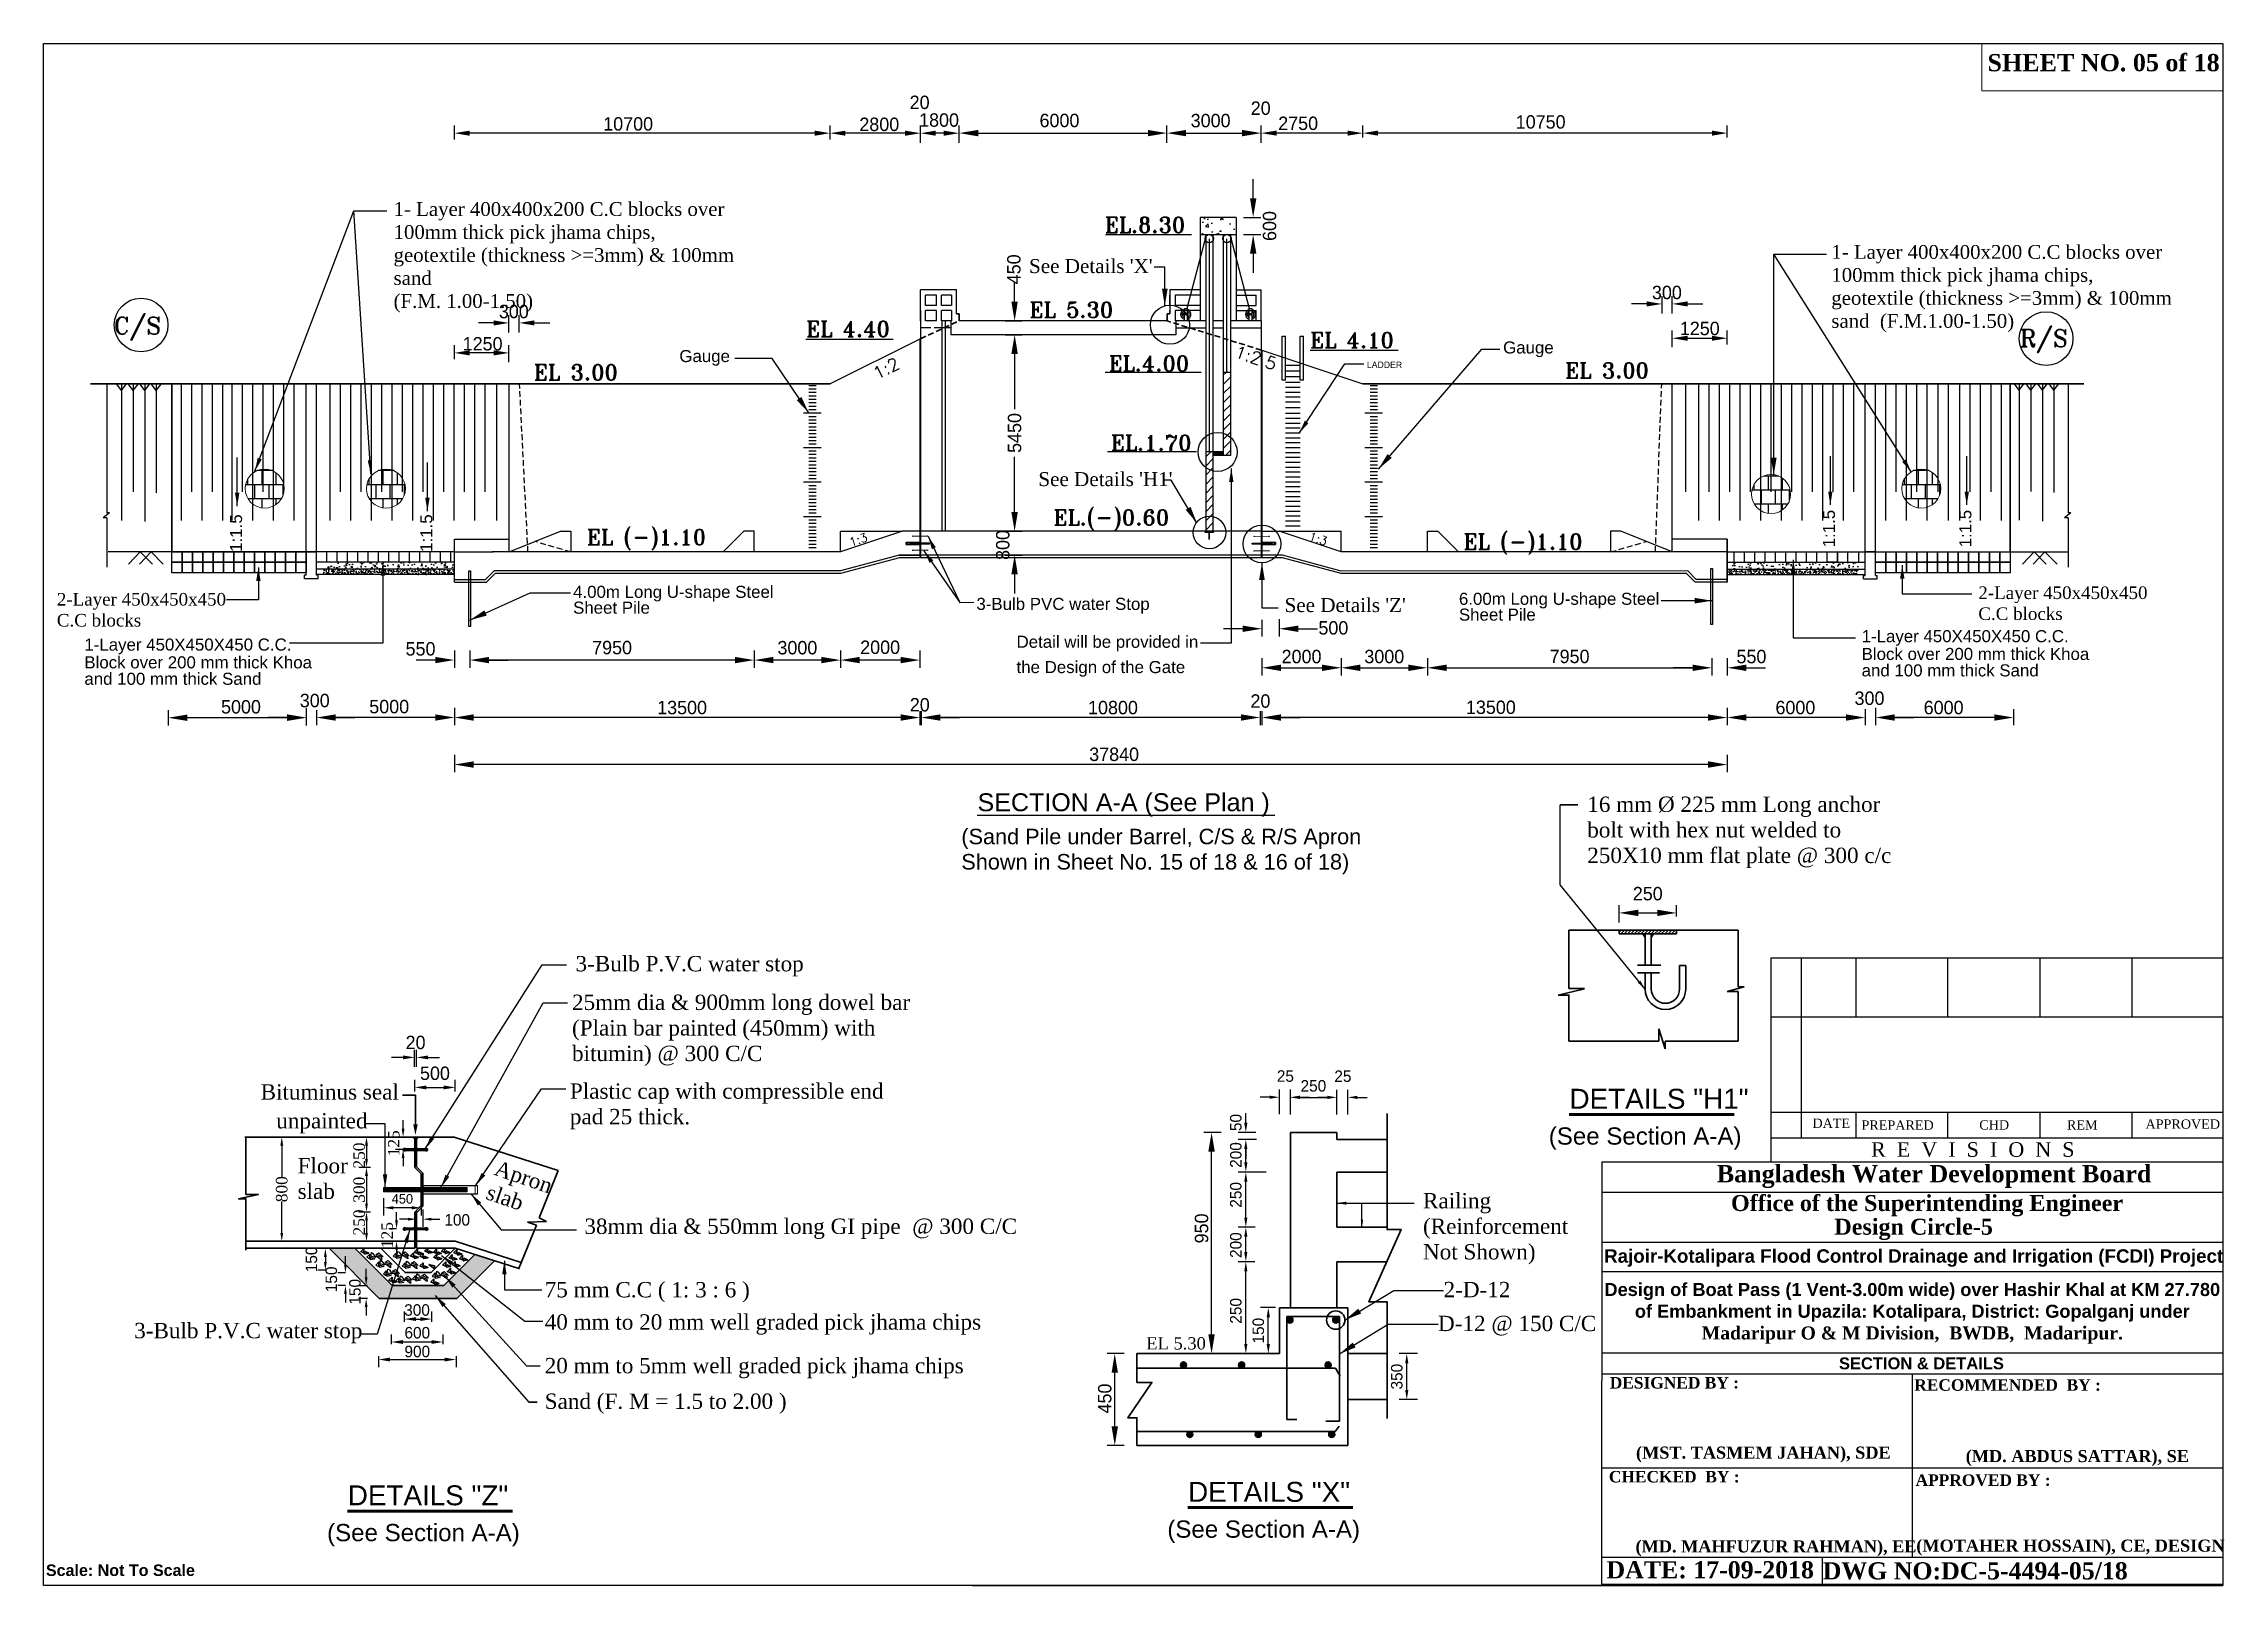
# Model space of a CAD drawing. Extents: x -1206532 to 786809, y -4288605 to 172932.
# Drawn here: x -748250 to -691318, y -4259111 to -4218882 of the extents above; entities that cross this region are included whole.
import ezdxf

# ---------------------------------------------------------------- set-up
doc = ezdxf.new("R2010")
doc.units = 0
doc.header["$LTSCALE"] = 300
doc.header["$MEASUREMENT"] = 0
doc.linetypes.add('DASHED', pattern=[0.75, 0.5, -0.25])
doc.layers.get('0').update_dxf_attribs({"linetype": 'CONTINUOUS'})
doc.layers.get('DEFPOINTS').update_dxf_attribs({"linetype": 'CONTINUOUS'})
for name, color, linetype, lineweight in [('Left Bank Profile', 7, 'CONTINUOUS', 25), ('Other line', 7, 'CONTINUOUS', 15), ('Text 20', 7, 'CONTINUOUS', 15)]:
    doc.layers.add(name, color=color, linetype=linetype, lineweight=lineweight)
doc.layers.add('LINE', color=7, linetype='CONTINUOUS')
doc.styles.add('Arial-20', font='ARIAL_0.TTF')
doc.styles.add('Arial-200', font='ARIAL_0.TTF')
doc.styles.add('BIG', font='ROMANT.SHX')
doc.styles.add('SMALL', font='ROMANS.SHX')
doc.dimstyles.new('3', dxfattribs={"dimtxt": 225, "dimasz": 350, "dimexe": 100, "dimexo": 25, "dimgap": 9, "dimtad": 0, "dimdec": 0, "dimzin": 0, "dimdsep": 46, "dimtxsty": 'Standard', "dimcen": 0, "dimclrd": 5, "dimclre": 6, "dimclrt": 1, "dimadec": 0, "dimazin": 0, "dimtfac": 1, "dimtdec": 0, "dimtofl": 0, "dimtmove": 2, "dimatfit": 3, "dimfxl": 1, "dimtolj": 1, "dimtzin": 0, "dimarcsym": 0})
doc.dimstyles.new('ISO-25', dxfattribs={"dimtxt": 2.5, "dimasz": 2.5, "dimexe": 1.25, "dimexo": 0.625, "dimtad": 1, "dimtxsty": 'Standard', "dimcen": 2.5, "dimadec": 0, "dimazin": 0, "dimtfac": 1, "dimtmove": 0, "dimatfit": 3, "dimfxl": 1, "dimarcsym": 0})
pattern_1 = [(45, (-299334.6, -4400551.33), (-119.32427, 119.32427), [])]
pattern_2 = [(45, (4277.924, 54.118), (-6.629126074, 6.629126074), [])]

msp = doc.modelspace()

# ---------------------------------------------------------------- texts
at = {"color": 0, "linetype": 'ByBlock', "lineweight": 20, "attachment_point": 1}
for s, insert, char_height, width in [('{\\fTimes New Roman|b0|i0|c0|p18;1- Layer 400x400x200 C.C blocks over 100mm thick pick jhama chips, geotextile (thickness >=3mm) & 100mm sand \\P(F.M. 1.00-1.50) }', (-739113.827, -4223017.411), 360, 8988.09664), ('{\\fTimes New Roman|b0|i0|c0|p18;1- Layer 400x400x200 C.C blocks over 100mm thick pick jhama chips, geotextile (thickness >=3mm) & 100mm sand  (F.M.1.00-1.50) }', (-701579.749, -4224136.94), 360, 8988.09664), ("{\\fTimes New Roman|b0|i0|c0|p18;See Details 'Z'}", (-715853.183, -4233349.073), 364.5, 9100.44785), ('{\\fTimes New Roman|b0|i0|c0|p18;2-Layer 450x450x450 C.C blocks }', (-697741.787, -4233045.824), 328.05, 4447.84073)]:
    msp.add_mtext(s, dxfattribs=dict(at, insert=insert, char_height=char_height, width=width))
at = {"color": 0, "linetype": 'ByBlock', "lineweight": 9, "attachment_point": 1}
for s, insert, char_height, width in [("{\\fTimes New Roman|b0|i0|c0|p18;See Details 'X'}", (-722524.186, -4224503.495), 364.5, 9100.44785), ("{\\fTimes New Roman|b0|i0|c0|p18;See Details 'H1'}", (-722280.444, -4230062.391), 364.5, 9100.44785), ('{\\fTimes New Roman|b0|i0|c0|p18;2-Layer 450x450x450 C.C blocks }', (-747904.963, -4233216.203), 328.05, 4447.84073)]:
    msp.add_mtext(s, dxfattribs=dict(at, insert=insert, char_height=char_height, width=width))
at = {"color": 0, "linetype": 'ByBlock', "lineweight": 30, "char_height": 400, "attachment_point": 1}
for s, insert, width in [('{\\fTimes New Roman|b0|i0|c0|p18;16 mm %%C 225 mm Long anchor bolt with hex nut welded to 250X10 mm flat plate @ 300 c/c}', (-707951.314, -4238529.227), 8461.88521), ('{\\fTimes New Roman|b0|i0|c0|p18;3-Bulb P.V.C water stop}', (-734363.786, -4242688.923), 9986.77405), ('{\\fTimes New Roman|b0|i0|c0|p18;25mm dia & 900mm long dowel bar (Plain bar painted (450mm) with bitumin) @ 300 C/C }', (-734455.786, -4243696.923), 9986.77405), ('{\\fTimes New Roman|b0|i0|c0|p18;Bituminus seal}', (-742584.786, -4246035.751), 9986.77405), ('{\\fTimes New Roman|b0|i0|c0|p18;Plastic cap with compressible end pad 25 thick.}', (-734510.786, -4246012.827), 8357.02849), ('{\\fTimes New Roman|b0|i0|c0|p18;unpainted}', (-742176.362, -4246787.732), 9986.77405), ('{\\fTimes New Roman|b0|i0|c0|p18;Floor slab}', (-741618.786, -4247960.64), 2228.88521), ('{\\fTimes New Roman|b0|i0|c0|p18;Railing\\P(Reinforcement\\PNot Shown)}', (-712239.587, -4248873.491), 9986.77405), ('{\\fTimes New Roman|b0|i0|c0|p18;38mm dia & 550mm long GI pipe  @ 300 C/C}', (-734132.786, -4249540.923), 11580.54566), ('{\\fTimes New Roman|b0|i0|c0|p18;75 mm C.C ( 1: 3 : 6 )}', (-735168.786, -4251196.178), 11994.88521), ('{\\fTimes New Roman|b0|i0|c0|p18;2-D-12}', (-711702.843, -4251193.016), 9986.77405), ('{\\fTimes New Roman|b0|i0|c0|p18;3-Bulb P.V.C water stop}', (-745884.78, -4252262.276), 9986.77405), ('{\\fTimes New Roman|b0|i0|c0|p18;40 mm to 20 mm well graded pick jhama chips}', (-735168.786, -4252038.178), 11994.88521), ('{\\fTimes New Roman|b0|i0|c0|p18;D-12 @ 150 C/C}', (-711847.398, -4252077.447), 9986.77405), ('{\\fTimes New Roman|b0|i0|c0|p18;20 mm to 5mm well graded pick jhama chips}', (-735168.786, -4253177.178), 11994.88521), ('{\\fTimes New Roman|b0|i0|c0|p18;Sand (F. M = 1.5 to 2.00 )}', (-735168.786, -4254106.178), 9986.77405)]:
    msp.add_mtext(s, dxfattribs=dict(at, insert=insert, width=width))
at = {"color": 0, "linetype": 'ByBlock', "lineweight": 30, "insert": (-736384.222, -4248012.885), "char_height": 400, "width": 1576.88521, "attachment_point": 1, "rotation": 341.1218437}
msp.add_mtext('{\\fTimes New Roman|b0|i0|c0|p18;Apron slab}', dxfattribs=at)
at = {"linetype": 'ByBlock', "lineweight": 30, "insert": (-719465.281, -4252636.358), "char_height": 320, "width": 1919.1127, "attachment_point": 1}
msp.add_mtext('{\\fTimes New Roman|b0|i0|c0|p18;EL 5.30}', dxfattribs=at)
at = {"layer": 'Left Bank Profile', "insert": (-746245.485, -4258870.659), "char_height": 300, "width": 20053.30305, "attachment_point": 8}
msp.add_mtext('{\\fArial|b1|i0|c0|p34;Scale: Not To Scale}', dxfattribs=at)
at = {"layer": 'LINE'}
for s, height, style, p in [('C/S', 450, 'BIG', (-746416.201, -4226466.102)), ('R/S', 450, 'BIG', (-696659.078, -4226793.821)), ('SECTION A-A (See Plan )', 468, 'Arial-200', (-723868.698, -4238911.03)), ('(Sand Pile under Barrel, C/S & R/S Apron ', 405, 'Arial-20', (-724292.003, -4239773.395)), ('Shown in Sheet No. 15 of 18 & 16 of 18)', 405, 'Arial-20', (-724292.003, -4240432.179))]:
    msp.add_text(s, height=height, dxfattribs=dict(at, style=style)).set_placement(p)
msp.add_text('LADDER', height=170, dxfattribs=at).set_placement((-713705.492, -4227346.756))
at = {"layer": 'LINE', "lineweight": 30}
for s, height, style, p in [('DETAILS "H1"', 520, 'Arial-200', (-708414.359, -4246673.744)), ('(See Section A-A)', 450, 'Arial-20', (-708955.867, -4247611.043)), ('DETAILS "Z"', 520, 'Arial-200', (-740308.565, -4257021.804)), ('DETAILS "X"', 520, 'Arial-200', (-718372.632, -4256931.009)), ('(See Section A-A)', 450, 'Arial-20', (-740850.073, -4257959.103)), ('(See Section A-A)', 450, 'Arial-20', (-718914.14, -4257868.308))]:
    msp.add_text(s, height=height, dxfattribs=dict(at, style=style)).set_placement(p)
at = {"layer": 'LINE', "insert": (-697503.255, -4219152.452), "char_height": 450, "width": 6371.15864, "attachment_point": 1, "style": 'SMALL'}
msp.add_mtext('{\\fTimes New Roman|b1|i0|c0|p18;SHEET NO. 05 of 18}', dxfattribs=at)
at = {"layer": 'LINE', "lineweight": 20, "char_height": 350, "attachment_point": 5}
for insert in [(-725380.62, -4220416.334), (-716476.533, -4220568.1)]:
    msp.add_mtext('20', dxfattribs=dict(at, insert=insert))
at = {"layer": 'LINE', "lineweight": 25, "attachment_point": 1}
for s, insert, char_height in [('{\\fTimes New Roman|b0|i0|c0|p18;DATE }', (-702072.068, -4246930.954), 244.06172), ('{\\fTimes New Roman|b0|i0|c0|p18;PREPARED\\fTimes New Roman|b1|i0|c0|p18; }', (-700791.174, -4246978.913), 244.06172), ('{\\fTimes New Roman|b0|i0|c0|p18;CHD}', (-697716.789, -4246973.781), 244.06172), ('{\\fTimes New Roman|b0|i0|c0|p18; REM }', (-695521.22, -4246973.781), 244.06172), ('{\\fTimes New Roman|b0|i0|c0|p18;APPROVED}', (-693377.434, -4246952.803), 244.06172), ('{\\fTimes New Roman|b0|i0|c0|p18;R  E  V  I  S  I  O  N  S}', (-700542.807, -4247547.04), 381.34645), ('{\\fTimes New Roman|b1|i0|c0|p18;DESIGNED BY :}', (-707364.471, -4253675.276), 300), ('{\\fTimes New Roman|b1|i0|c0|p18;RECOMMENDED  BY :}', (-699415.066, -4253733.115), 300), ('{\\fTimes New Roman|b1|i0|c0|p18;\\C0;(MST. TASMEM JAHAN), SDE}', (-706679.185, -4255489.75), 315), ('{\\fTimes New Roman|b1|i0|c0|p18;\\C0;(MD. ABDUS SATTAR), SE}', (-698071.535, -4255580.738), 315), ('{\\fTimes New Roman|b1|i0|c0|p18;CHECKED  BY :}', (-707386.762, -4256126.014), 300), ('{\\fTimes New Roman|b1|i0|c0|p18;APPROVED BY :}', (-699380.725, -4256215.464), 300), ('{\\fTimes New Roman|b1|i0|c0|p18;\\C0;(MD. MAHFUZUR RAHMAN), EE}', (-706690.889, -4257937.214), 315), ('{\\fTimes New Roman|b1|i0|c0|p18;\\C0;(MOTAHER HOSSAIN), CE, DESIGN}', (-699361.788, -4257917.203), 315), ('{\\fTimes New Roman|b1|i0|c0|p18;DATE: 17-09-2018}', (-707449.275, -4258480.401), 446.60367), ('{\\fTimes New Roman|b1|i0|c0|p18; DWG NO:DC-5-4494-05/18}', (-701972.833, -4258508.587), 446.60367)]:
    msp.add_mtext(s, dxfattribs=dict(at, insert=insert, char_height=char_height))
at = {"layer": 'LINE', "lineweight": 25, "attachment_point": 8}
for s, insert, char_height, width in [('{\\fTimes New Roman|b1|i0|c0|p18;Bangladesh Water Development Board}', (-698896.694, -4248745.798), 450, 17491.9019), ('{\\fTimes New Roman|b1|i0|c0|p18;Office of the Superintending Engineer}', (-699081.089, -4249483.549), 416.30601, 16649.04404), ('{\\fTimes New Roman|b1|i0|c0|p18;Design Circle-5}', (-699431.442, -4250101.406), 416.30601, 16649.04404), ('{\\fArial|b1|i0|c0|p34;Rajoir-Kotalipara Flood Control Drainage and Irrigation (FCDI) Project}', (-699430.579, -4250799.792), 350, 16242.9698), ('\\pt0.003896;{\\fArial|b1|i0|c0|p34;Design of Boat Pass (1 Vent-3.00m wide) over Hashir Khal at KM 27.780 of Embankment in Upazila: Kotalipara, District: Gopalganj under \\P\\ptz;\\fTimes New Roman|b1|i0|c0|p18;Madaripur O & M Division,  BWDB,  Madaripur.}', (-699465.549, -4252805.183), 340, 16211.5227), ('{\\fArial|b1|i0|c0|p34;SECTION & DETAILS}', (-699227.221, -4253477.537), 308.14422, 14623.69468)]:
    msp.add_mtext(s, dxfattribs=dict(at, insert=insert, char_height=char_height, width=width))
at = {"layer": 'Text 20'}
for s, height, style, p in [('EL.8.30', 405, 'BIG', (-720547.185, -4223814.862)), ('EL 5.30', 405, 'BIG', (-722513.207, -4226031.902)), ('EL 4.40', 405, 'BIG', (-728344.117, -4226529.712)), ('EL 4.10', 405, 'BIG', (-715187.356, -4226822.212)), ('Gauge', 315, 'Arial-20', (-731653.327, -4227191.028)), ('EL.4.00', 405, 'BIG', (-720445.169, -4227432.14)), ('Gauge', 315, 'Arial-20', (-710148.314, -4226966.867)), ('EL 3.00', 405, 'BIG', (-735449.99, -4227662.363)), ('EL 3.00', 405, 'BIG', (-708528.136, -4227611.755)), ('EL.1.70', 405, 'BIG', (-720386.085, -4229502.14)), ('EL.(-)0.60', 405, 'BIG', (-721887.024, -4231449.901)), ('EL (-)1.10', 405, 'BIG', (-734064.953, -4231961.975)), ('EL (-)1.10', 405, 'BIG', (-711178.989, -4232079.342)), ('3-Bulb PVC water Stop', 315, 'Arial-20', (-723898.292, -4233658.216)), ('6.00m Long U-shape Steel', 315, 'Arial-20', (-711301.614, -4233525.023)), ('Sheet Pile', 315, 'Arial-20', (-711301.614, -4233938.183)), ('1-Layer 450X450X450 C.C.', 315, 'Arial-20', (-747186.252, -4234719.899)), ('Detail will be provided in ', 315, 'Arial-20', (-722850.754, -4234646.332)), ('Block over 200 mm thick Khoa', 315, 'Arial-20', (-747186.252, -4235183.507)), ('the Design of the Gate', 315, 'Arial-20', (-722850.754, -4235306.843)), ('and 100 mm thick Sand', 315, 'Arial-20', (-747186.252, -4235612.345))]:
    msp.add_text(s, height=height, dxfattribs=dict(at, style=style)).set_placement(p)
at = {"layer": 'Text 20', "color": 7, "style": 'BIG'}
for s, height, rotation, p in [('1:2', 324, 26.9614127, (-726490.533, -4227655.295)), ('1:2.5', 324, 341.6407248, (-717180.851, -4227060.383)), ('1:3', 225, 18.5442143, (-727173.865, -4232010.422)), ('1:3', 225, 341.6407248, (-715239.669, -4231833.354))]:
    msp.add_text(s, height=height, rotation=rotation, dxfattribs=at).set_placement(p)
at = {"layer": 'Text 20', "style": 'Arial-20'}
for p in [(-701485.046, -4232026.261), (-697923.535, -4232026.261), (-743069.187, -4232143.042), (-738103.137, -4232143.042)]:
    msp.add_text('1:1.5', height=315, rotation=90, dxfattribs=at).set_placement(p)
at = {"layer": 'Text 20', "lineweight": 20, "style": 'Arial-20'}
for s, p in [('4.00m Long U-shape Steel', (-734427.48, -4233343.63)), ('Sheet Pile', (-734427.48, -4233756.79)), ('1-Layer 450X450X450 C.C.', (-700788.264, -4234500.665)), ('and 100 mm thick Sand', (-700788.264, -4235393.111)), ('Block over 200 mm thick Khoa', (-700788.264, -4234964.273))]:
    msp.add_text(s, height=315, dxfattribs=at).set_placement(p)

# ---------------------------------------------------------------- blocks, each defined once
blk = doc.blocks.new('*D186')
at = {"layer": 'DEFPOINTS', "color": 0, "lineweight": 30}
for p in [(-725341, -4236298), (-716494, -4236299), (-725341, -4236466)]:
    blk.add_point(p, dxfattribs=at)
at = {"layer": 'LINE', "color": 7, "lineweight": -2}
for p, q in [((-725341, -4236303), (-725341, -4236666)), ((-716994, -4236466), (-724841, -4236466)), ((-716494, -4236304), (-716494, -4236666))]:
    blk.add_line(p, q, dxfattribs=at)
at = {"layer": 'LINE', "color": 7, "lineweight": 30}
for points in [[(-724841, -4236383), (-724841, -4236549), (-725341, -4236466)], [(-716994, -4236383), (-716994, -4236549), (-716494, -4236466)]]:
    blk.add_solid(points, dxfattribs=at)
at = {"layer": 'LINE', "color": 7, "insert": (-720333, -4236209), "char_height": 350, "attachment_point": 5}
blk.add_mtext('\\A1;10800', dxfattribs=at)
blk = doc.blocks.new('*D187')
at = {"layer": 'DEFPOINTS', "color": 0, "lineweight": 30}
for p in [(-716445, -4236291), (-704295, -4236140), (-716445, -4236466)]:
    blk.add_point(p, dxfattribs=at)
at = {"layer": 'LINE', "color": 7, "lineweight": -2}
for p, q in [((-716445, -4236296), (-716445, -4236666)), ((-704295, -4236216), (-704295, -4236666)), ((-704795, -4236466), (-715945, -4236466))]:
    blk.add_line(p, q, dxfattribs=at)
at = {"layer": 'LINE', "color": 7, "lineweight": 30}
for points in [[(-715945, -4236383), (-715945, -4236549), (-716445, -4236466)], [(-704795, -4236383), (-704795, -4236549), (-704295, -4236466)]]:
    blk.add_solid(points, dxfattribs=at)
at = {"layer": 'LINE', "color": 7, "insert": (-710468, -4236201), "char_height": 350, "attachment_point": 5}
blk.add_mtext('\\A1;13500', dxfattribs=at)
blk = doc.blocks.new('*D188')
at = {"layer": 'DEFPOINTS', "color": 0, "lineweight": 30}
for p in [(-718923, -4221216), (-724349, -4225936), (-718923, -4225936)]:
    blk.add_point(p, dxfattribs=at)
at = {"layer": 'LINE', "color": 7, "lineweight": -2}
for p, q in [((-724349, -4221466), (-724349, -4221016)), ((-723849, -4221216), (-719423, -4221216)), ((-718923, -4221466), (-718923, -4221016))]:
    blk.add_line(p, q, dxfattribs=at)
at = {"layer": 'LINE', "color": 7, "lineweight": 30}
for points in [[(-723849, -4221133), (-723849, -4221300), (-724349, -4221216)], [(-719423, -4221133), (-719423, -4221300), (-718923, -4221216)]]:
    blk.add_solid(points, dxfattribs=at)
at = {"layer": 'LINE', "color": 7, "lineweight": 20, "insert": (-721730, -4220889), "char_height": 350, "attachment_point": 5}
blk.add_mtext('\\A1;6000', dxfattribs=at)
blk = doc.blocks.new('*D189')
at = {"layer": 'DEFPOINTS', "color": 0, "lineweight": 30}
for p in [(-723655, -4226476), (-723534, -4231606), (-722901, -4231606)]:
    blk.add_point(p, dxfattribs=at)
at = {"layer": 'LINE', "color": 7, "lineweight": -2}
for p, q in [((-723151, -4226476), (-722701, -4226476)), ((-722901, -4226976), (-722901, -4228420)), ((-722901, -4231106), (-722901, -4229663)), ((-723151, -4231606), (-722701, -4231606))]:
    blk.add_line(p, q, dxfattribs=at)
at = {"layer": 'LINE', "color": 7, "lineweight": 30}
for points in [[(-722985, -4226976), (-722818, -4226976), (-722901, -4226476)], [(-722985, -4231106), (-722818, -4231106), (-722901, -4231606)]]:
    blk.add_solid(points, dxfattribs=at)
at = {"layer": 'LINE', "color": 7, "insert": (-722901, -4229041), "char_height": 350, "attachment_point": 5, "rotation": 90}
blk.add_mtext('\\A1;5450', dxfattribs=at)
blk = doc.blocks.new('*D190')
at = {"layer": 'DEFPOINTS', "color": 0, "lineweight": 30}
for p in [(-737527, -4235692), (-725377, -4236298), (-737527, -4236466)]:
    blk.add_point(p, dxfattribs=at)
at = {"layer": 'LINE', "color": 7, "lineweight": -2}
for p, q in [((-737527, -4236216), (-737527, -4236666)), ((-725877, -4236466), (-737027, -4236466)), ((-725377, -4236303), (-725377, -4236666))]:
    blk.add_line(p, q, dxfattribs=at)
at = {"layer": 'LINE', "color": 7, "lineweight": 30}
for points in [[(-737027, -4236383), (-737027, -4236549), (-737527, -4236466)], [(-725877, -4236383), (-725877, -4236549), (-725377, -4236466)]]:
    blk.add_solid(points, dxfattribs=at)
at = {"layer": 'LINE', "color": 7, "insert": (-731582, -4236208), "char_height": 350, "attachment_point": 5}
blk.add_mtext('\\A1;13500', dxfattribs=at)
blk = doc.blocks.new('*D191')
at = {"layer": 'DEFPOINTS', "color": 0, "lineweight": 30}
for p in [(-725377, -4236298), (-725341, -4236298), (-725377, -4236466)]:
    blk.add_point(p, dxfattribs=at)
at = {"layer": 'LINE', "color": 7, "lineweight": -2}
for p, q in [((-725877, -4236466), (-726377, -4236466)), ((-725377, -4236303), (-725377, -4236666)), ((-725341, -4236303), (-725341, -4236666)), ((-724841, -4236466), (-724341, -4236466))]:
    blk.add_line(p, q, dxfattribs=at)
at = {"layer": 'LINE', "color": 7, "lineweight": 30}
for points in [[(-725877, -4236383), (-725877, -4236549), (-725377, -4236466)], [(-724841, -4236383), (-724841, -4236549), (-725341, -4236466)]]:
    blk.add_solid(points, dxfattribs=at)
at = {"layer": 'LINE', "color": 7, "insert": (-725377, -4236136), "char_height": 350, "attachment_point": 5}
blk.add_mtext('\\A1;20', dxfattribs=at)
blk = doc.blocks.new('*D192')
at = {"layer": 'DEFPOINTS', "color": 0, "lineweight": 30}
for p in [(-716494, -4236294), (-716445, -4236291), (-716494, -4236466)]:
    blk.add_point(p, dxfattribs=at)
at = {"layer": 'LINE', "color": 7, "lineweight": -2}
for p, q in [((-716494, -4236299), (-716494, -4236666)), ((-716445, -4236296), (-716445, -4236666)), ((-716994, -4236466), (-717494, -4236466)), ((-715945, -4236466), (-715445, -4236466))]:
    blk.add_line(p, q, dxfattribs=at)
at = {"layer": 'LINE', "color": 7, "lineweight": 30}
for points in [[(-716994, -4236383), (-716994, -4236549), (-716494, -4236466)], [(-715945, -4236383), (-715945, -4236549), (-716445, -4236466)]]:
    blk.add_solid(points, dxfattribs=at)
at = {"layer": 'LINE', "color": 7, "insert": (-716484, -4236038), "char_height": 350, "attachment_point": 5}
blk.add_mtext('\\A1;20', dxfattribs=at)
blk = doc.blocks.new('*D193')
at = {"layer": 'DEFPOINTS', "color": 0, "lineweight": 30}
for p in [(-741127, -4236267), (-737527, -4236107), (-741127, -4236466)]:
    blk.add_point(p, dxfattribs=at)
at = {"layer": 'LINE', "color": 7, "lineweight": -2}
for p, q in [((-741127, -4236272), (-741127, -4236666)), ((-737527, -4236216), (-737527, -4236666)), ((-738027, -4236466), (-740627, -4236466))]:
    blk.add_line(p, q, dxfattribs=at)
at = {"layer": 'LINE', "color": 7, "lineweight": 30}
for points in [[(-740627, -4236383), (-740627, -4236549), (-741127, -4236466)], [(-738027, -4236383), (-738027, -4236549), (-737527, -4236466)]]:
    blk.add_solid(points, dxfattribs=at)
at = {"layer": 'LINE', "color": 7, "insert": (-739228, -4236183), "char_height": 350, "attachment_point": 5}
blk.add_mtext('\\A1;5000', dxfattribs=at)
blk = doc.blocks.new('*D194')
at = {"layer": 'DEFPOINTS', "color": 0, "lineweight": 30}
for p in [(-741397, -4236273), (-741127, -4236267), (-741397, -4236466)]:
    blk.add_point(p, dxfattribs=at)
at = {"layer": 'LINE', "color": 7, "lineweight": -2}
for p, q in [((-741397, -4236278), (-741397, -4236666)), ((-741127, -4236272), (-741127, -4236666)), ((-741897, -4236466), (-742397, -4236466)), ((-740627, -4236466), (-740127, -4236466))]:
    blk.add_line(p, q, dxfattribs=at)
at = {"layer": 'LINE', "color": 7, "lineweight": 30}
for points in [[(-741897, -4236383), (-741897, -4236549), (-741397, -4236466)], [(-740627, -4236383), (-740627, -4236549), (-741127, -4236466)]]:
    blk.add_solid(points, dxfattribs=at)
at = {"layer": 'LINE', "color": 7, "insert": (-741172, -4236025), "char_height": 350, "attachment_point": 5}
blk.add_mtext('\\A1;300', dxfattribs=at)
blk = doc.blocks.new('*D195')
at = {"layer": 'DEFPOINTS', "color": 0, "lineweight": 30}
for p in [(-700695, -4236241), (-700425, -4236250), (-700695, -4236466)]:
    blk.add_point(p, dxfattribs=at)
at = {"layer": 'LINE', "color": 7, "lineweight": -2}
for p, q in [((-700695, -4236246), (-700695, -4236666)), ((-700425, -4236255), (-700425, -4236666)), ((-701195, -4236466), (-701695, -4236466)), ((-699925, -4236466), (-699425, -4236466))]:
    blk.add_line(p, q, dxfattribs=at)
at = {"layer": 'LINE', "color": 7, "lineweight": 30}
for points in [[(-701195, -4236383), (-701195, -4236549), (-700695, -4236466)], [(-699925, -4236383), (-699925, -4236549), (-700425, -4236466)]]:
    blk.add_solid(points, dxfattribs=at)
at = {"layer": 'LINE', "color": 7, "insert": (-700583, -4235964), "char_height": 350, "attachment_point": 5}
blk.add_mtext('\\A1;300', dxfattribs=at)
blk = doc.blocks.new('*D196')
at = {"layer": 'DEFPOINTS', "color": 0, "lineweight": 30}
for p in [(-704295, -4236140), (-700695, -4236241), (-704295, -4236466)]:
    blk.add_point(p, dxfattribs=at)
at = {"layer": 'LINE', "color": 7, "lineweight": -2}
for p, q in [((-704295, -4236216), (-704295, -4236666)), ((-700695, -4236246), (-700695, -4236666)), ((-701195, -4236466), (-703795, -4236466))]:
    blk.add_line(p, q, dxfattribs=at)
at = {"layer": 'LINE', "color": 7, "lineweight": 30}
for points in [[(-703795, -4236383), (-703795, -4236549), (-704295, -4236466)], [(-701195, -4236383), (-701195, -4236549), (-700695, -4236466)]]:
    blk.add_solid(points, dxfattribs=at)
at = {"layer": 'LINE', "color": 7, "insert": (-702518, -4236208), "char_height": 350, "attachment_point": 5}
blk.add_mtext('\\A1;6000', dxfattribs=at)
blk = doc.blocks.new('*D197')
at = {"layer": 'DEFPOINTS', "color": 0, "lineweight": 30}
for p in [(-725359, -4221218), (-725359, -4225306), (-724349, -4225936)]:
    blk.add_point(p, dxfattribs=at)
at = {"layer": 'LINE', "color": 7, "lineweight": -2}
for p, q in [((-725359, -4221468), (-725359, -4221018)), ((-724749, -4221218), (-724959, -4221218)), ((-724349, -4221468), (-724349, -4221018))]:
    blk.add_line(p, q, dxfattribs=at)
at = {"layer": 'LINE', "color": 7, "lineweight": 30}
for points in [[(-724959, -4221152), (-724959, -4221285), (-725359, -4221218)], [(-724749, -4221152), (-724749, -4221285), (-724349, -4221218)]]:
    blk.add_solid(points, dxfattribs=at)
at = {"layer": 'LINE', "color": 7, "lineweight": 20, "insert": (-724874, -4220878), "char_height": 350, "attachment_point": 5}
blk.add_mtext('\\A1;1800', dxfattribs=at)
blk = doc.blocks.new('*D198')
at = {"layer": 'DEFPOINTS', "color": 0, "lineweight": 30}
for p in [(-716463, -4221216), (-718923, -4225936), (-716463, -4226116)]:
    blk.add_point(p, dxfattribs=at)
at = {"layer": 'LINE', "color": 7, "lineweight": -2}
for p, q in [((-718923, -4221466), (-718923, -4221016)), ((-718423, -4221216), (-716963, -4221216)), ((-716463, -4221466), (-716463, -4221016))]:
    blk.add_line(p, q, dxfattribs=at)
at = {"layer": 'LINE', "color": 7, "lineweight": 30}
for points in [[(-718423, -4221133), (-718423, -4221300), (-718923, -4221216)], [(-716963, -4221133), (-716963, -4221300), (-716463, -4221216)]]:
    blk.add_solid(points, dxfattribs=at)
at = {"layer": 'LINE', "color": 7, "lineweight": 20, "insert": (-717784, -4220892), "char_height": 350, "attachment_point": 5}
blk.add_mtext('\\A1;3000', dxfattribs=at)
blk = doc.blocks.new('*D199')
at = {"layer": 'DEFPOINTS', "color": 0, "lineweight": 30}
for p in [(-723753, -4226116), (-723655, -4226476), (-722901, -4226476)]:
    blk.add_point(p, dxfattribs=at)
at = {"layer": 'LINE', "color": 7, "lineweight": -2}
for p, q in [((-722901, -4225616), (-722901, -4225116)), ((-723151, -4226116), (-722701, -4226116)), ((-723151, -4226476), (-722701, -4226476)), ((-722901, -4226976), (-722901, -4227476))]:
    blk.add_line(p, q, dxfattribs=at)
at = {"layer": 'LINE', "color": 7, "lineweight": 30}
for points in [[(-722985, -4225616), (-722818, -4225616), (-722901, -4226116)], [(-722985, -4226976), (-722818, -4226976), (-722901, -4226476)]]:
    blk.add_solid(points, dxfattribs=at)
at = {"layer": 'LINE', "color": 7, "insert": (-722918, -4224771), "char_height": 350, "attachment_point": 5, "rotation": 90}
blk.add_mtext('\\A1;450', dxfattribs=at)
blk = doc.blocks.new('*D200')
at = {"layer": 'DEFPOINTS', "color": 0, "lineweight": 30}
for p in [(-723534, -4231606), (-722901, -4231606), (-723533, -4232228)]:
    blk.add_point(p, dxfattribs=at)
at = {"layer": 'LINE', "color": 7, "lineweight": -2}
for p, q in [((-722901, -4231106), (-722901, -4230606)), ((-723151, -4231606), (-722701, -4231606)), ((-723151, -4232228), (-722701, -4232228)), ((-722901, -4232728), (-722901, -4233228))]:
    blk.add_line(p, q, dxfattribs=at)
at = {"layer": 'LINE', "color": 7, "lineweight": 30}
for points in [[(-722985, -4231106), (-722818, -4231106), (-722901, -4231606)], [(-722985, -4232728), (-722818, -4232728), (-722901, -4232228)]]:
    blk.add_solid(points, dxfattribs=at)
at = {"layer": 'LINE', "color": 7, "insert": (-723209, -4231964), "char_height": 350, "attachment_point": 5, "rotation": 90}
blk.add_mtext('\\A1;800', dxfattribs=at)
blk = doc.blocks.new('*D201')
at = {"layer": 'DEFPOINTS', "color": 0, "lineweight": 30}
for p in [(-727447, -4234505), (-725377, -4234576), (-727447, -4234967)]:
    blk.add_point(p, dxfattribs=at)
at = {"layer": 'LINE', "color": 7, "lineweight": -2}
for p, q in [((-727447, -4234717), (-727447, -4235167)), ((-725877, -4234967), (-726947, -4234967)), ((-725377, -4234717), (-725377, -4235167))]:
    blk.add_line(p, q, dxfattribs=at)
at = {"layer": 'LINE', "color": 7, "lineweight": 30}
for points in [[(-726947, -4234884), (-726947, -4235050), (-727447, -4234967)], [(-725877, -4234884), (-725877, -4235050), (-725377, -4234967)]]:
    blk.add_solid(points, dxfattribs=at)
at = {"layer": 'LINE', "color": 7, "insert": (-726412, -4234635), "char_height": 350, "attachment_point": 5}
blk.add_mtext('\\A1;2000', dxfattribs=at)
blk = doc.blocks.new('*D202')
at = {"layer": 'DEFPOINTS', "color": 0, "lineweight": 30}
for p in [(-727447, -4234505), (-729697, -4234595), (-729697, -4234967)]:
    blk.add_point(p, dxfattribs=at)
at = {"layer": 'LINE', "color": 7, "lineweight": -2}
for p, q in [((-729697, -4234717), (-729697, -4235167)), ((-727947, -4234967), (-729197, -4234967)), ((-727447, -4234717), (-727447, -4235167))]:
    blk.add_line(p, q, dxfattribs=at)
at = {"layer": 'LINE', "color": 7, "lineweight": 30}
for points in [[(-729197, -4234884), (-729197, -4235050), (-729697, -4234967)], [(-727947, -4234884), (-727947, -4235050), (-727447, -4234967)]]:
    blk.add_solid(points, dxfattribs=at)
at = {"layer": 'LINE', "color": 7, "insert": (-728572, -4234646), "char_height": 350, "attachment_point": 5}
blk.add_mtext('\\A1;3000', dxfattribs=at)
blk = doc.blocks.new('*D203')
at = {"layer": 'DEFPOINTS', "color": 0, "lineweight": 30}
for p in [(-716445, -4234892), (-714375, -4234834), (-714375, -4235168)]:
    blk.add_point(p, dxfattribs=at)
at = {"layer": 'LINE', "color": 7, "lineweight": -2}
for p, q in [((-716445, -4234918), (-716445, -4235368)), ((-714375, -4234918), (-714375, -4235368)), ((-715945, -4235168), (-714875, -4235168))]:
    blk.add_line(p, q, dxfattribs=at)
at = {"layer": 'LINE', "color": 7, "lineweight": 30}
for points in [[(-715945, -4235085), (-715945, -4235252), (-716445, -4235168)], [(-714875, -4235085), (-714875, -4235252), (-714375, -4235168)]]:
    blk.add_solid(points, dxfattribs=at)
at = {"layer": 'LINE', "color": 7, "insert": (-715410, -4234877), "char_height": 350, "attachment_point": 5}
blk.add_mtext('\\A1;2000', dxfattribs=at)
blk = doc.blocks.new('*D204')
at = {"layer": 'DEFPOINTS', "color": 0, "lineweight": 30}
for p in [(-714375, -4234834), (-712125, -4234797), (-712125, -4235168)]:
    blk.add_point(p, dxfattribs=at)
at = {"layer": 'LINE', "color": 7, "lineweight": -2}
for p, q in [((-714375, -4234918), (-714375, -4235368)), ((-712125, -4234918), (-712125, -4235368)), ((-713875, -4235168), (-712625, -4235168))]:
    blk.add_line(p, q, dxfattribs=at)
at = {"layer": 'LINE', "color": 7, "lineweight": 30}
for points in [[(-713875, -4235085), (-713875, -4235252), (-714375, -4235168)], [(-712625, -4235085), (-712625, -4235252), (-712125, -4235168)]]:
    blk.add_solid(points, dxfattribs=at)
at = {"layer": 'LINE', "color": 7, "insert": (-713250, -4234877), "char_height": 350, "attachment_point": 5}
blk.add_mtext('\\A1;3000', dxfattribs=at)
blk = doc.blocks.new('*D205')
at = {"layer": 'DEFPOINTS', "color": 0, "lineweight": 30}
for p in [(-712125, -4234797), (-704700, -4234868), (-704700, -4235168)]:
    blk.add_point(p, dxfattribs=at)
at = {"layer": 'LINE', "color": 7, "lineweight": -2}
for p, q in [((-712125, -4234918), (-712125, -4235368)), ((-704700, -4234918), (-704700, -4235368)), ((-711625, -4235168), (-705200, -4235168))]:
    blk.add_line(p, q, dxfattribs=at)
at = {"layer": 'LINE', "color": 7, "lineweight": 30}
for points in [[(-711625, -4235085), (-711625, -4235252), (-712125, -4235168)], [(-705200, -4235085), (-705200, -4235252), (-704700, -4235168)]]:
    blk.add_solid(points, dxfattribs=at)
at = {"layer": 'LINE', "color": 7, "insert": (-708412, -4234874), "char_height": 350, "attachment_point": 5}
blk.add_mtext('\\A1;7950', dxfattribs=at)
blk = doc.blocks.new('*D206')
at = {"layer": 'DEFPOINTS', "color": 0, "lineweight": 30}
for p in [(-737122, -4234612), (-737122, -4234967), (-729697, -4234595)]:
    blk.add_point(p, dxfattribs=at)
at = {"layer": 'LINE', "color": 7, "lineweight": -2}
for p, q in [((-737122, -4234717), (-737122, -4235167)), ((-730197, -4234967), (-736622, -4234967)), ((-729697, -4234717), (-729697, -4235167))]:
    blk.add_line(p, q, dxfattribs=at)
at = {"layer": 'LINE', "color": 7, "lineweight": 30}
for points in [[(-736622, -4234884), (-736622, -4235050), (-737122, -4234967)], [(-730197, -4234884), (-730197, -4235050), (-729697, -4234967)]]:
    blk.add_solid(points, dxfattribs=at)
at = {"layer": 'LINE', "color": 7, "insert": (-733410, -4234643), "char_height": 350, "attachment_point": 5}
blk.add_mtext('\\A1;7950', dxfattribs=at)
blk = doc.blocks.new('*D207')
at = {"layer": 'DEFPOINTS', "color": 0, "lineweight": 30}
for p in [(-717115, -4223416), (-717115, -4223866), (-716673, -4223866)]:
    blk.add_point(p, dxfattribs=at)
at = {"layer": 'LINE', "color": 7, "lineweight": -2}
for p, q in [((-716673, -4222916), (-716673, -4222416)), ((-716923, -4223416), (-716473, -4223416)), ((-716923, -4223866), (-716473, -4223866)), ((-716673, -4224366), (-716673, -4224866))]:
    blk.add_line(p, q, dxfattribs=at)
at = {"layer": 'LINE', "color": 7, "lineweight": 30}
for points in [[(-716756, -4222916), (-716589, -4222916), (-716673, -4223416)], [(-716756, -4224366), (-716589, -4224366), (-716673, -4223866)]]:
    blk.add_solid(points, dxfattribs=at)
at = {"layer": 'LINE', "color": 7, "insert": (-716244, -4223641), "char_height": 350, "attachment_point": 5, "rotation": 90}
blk.add_mtext('\\A1;600', dxfattribs=at)
blk = doc.blocks.new('*X129')
at = {"color": 0}
for p, q in [((19664, 640), (20535, 640)), ((19680, 403), (19680, 640)), ((19840, 640), (19840, 912)), ((19924, 960), (20274, 960)), ((20000, 960), (20000, 985)), ((20000, 320), (20000, 640)), ((20160, 640), (20160, 960)), ((20320, 320), (20320, 640)), ((20480, 640), (20480, 781)), ((19720, 320), (20479, 320)), ((19840, 190), (19840, 320)), ((20160, 111), (20160, 320))]:
    blk.add_line(p, q, dxfattribs=at)
blk = doc.blocks.new('*D208')
at = {"layer": 'DEFPOINTS', "color": 0, "lineweight": 30}
for p in [(-704700, -4234709), (-704295, -4234682), (-704295, -4235168)]:
    blk.add_point(p, dxfattribs=at)
at = {"layer": 'LINE', "color": 7, "lineweight": -2}
for p, q in [((-704700, -4234918), (-704700, -4235368)), ((-704295, -4234918), (-704295, -4235368)), ((-705200, -4235168), (-705700, -4235168)), ((-703795, -4235168), (-703295, -4235168))]:
    blk.add_line(p, q, dxfattribs=at)
at = {"layer": 'LINE', "color": 7, "lineweight": 30}
for points in [[(-705200, -4235085), (-705200, -4235252), (-704700, -4235168)], [(-703795, -4235085), (-703795, -4235252), (-704295, -4235168)]]:
    blk.add_solid(points, dxfattribs=at)
at = {"layer": 'LINE', "color": 7, "insert": (-703665, -4234877), "char_height": 350, "attachment_point": 5}
blk.add_mtext('\\A1;550', dxfattribs=at)
blk = doc.blocks.new('*D209')
at = {"layer": 'DEFPOINTS', "color": 0, "lineweight": 30}
for p in [(-737527, -4234507), (-737122, -4234481), (-737122, -4234967)]:
    blk.add_point(p, dxfattribs=at)
at = {"layer": 'LINE', "color": 7, "lineweight": -2}
for p, q in [((-738027, -4234967), (-738527, -4234967)), ((-737527, -4234717), (-737527, -4235167)), ((-737122, -4234717), (-737122, -4235167)), ((-736622, -4234967), (-736122, -4234967))]:
    blk.add_line(p, q, dxfattribs=at)
at = {"layer": 'LINE', "color": 7, "lineweight": 30}
for points in [[(-738027, -4234884), (-738027, -4235050), (-737527, -4234967)], [(-736622, -4234884), (-736622, -4235050), (-737122, -4234967)]]:
    blk.add_solid(points, dxfattribs=at)
at = {"layer": 'LINE', "color": 7, "insert": (-738410, -4234676), "char_height": 350, "attachment_point": 5}
blk.add_mtext('\\A1;550', dxfattribs=at)
blk = doc.blocks.new('*D210')
at = {"layer": 'DEFPOINTS', "color": 0, "lineweight": 30}
for p in [(-737527, -4236666), (-704295, -4237131), (-737527, -4237693)]:
    blk.add_point(p, dxfattribs=at)
at = {"layer": 'LINE', "color": 7, "lineweight": -2}
for p, q in [((-737527, -4237443), (-737527, -4237893)), ((-704795, -4237693), (-737027, -4237693)), ((-704295, -4237443), (-704295, -4237893))]:
    blk.add_line(p, q, dxfattribs=at)
at = {"layer": 'LINE', "color": 7, "lineweight": 30}
for points in [[(-737027, -4237609), (-737027, -4237776), (-737527, -4237693)], [(-704795, -4237609), (-704795, -4237776), (-704295, -4237693)]]:
    blk.add_solid(points, dxfattribs=at)
at = {"layer": 'LINE', "color": 7, "insert": (-720303, -4237428), "char_height": 350, "attachment_point": 5}
blk.add_mtext('\\A1;37840', dxfattribs=at)
blk = doc.blocks.new('*D211')
at = {"layer": 'DEFPOINTS', "color": 0, "lineweight": 30}
for p in [(-714489, -4246378), (-715702, -4246828), (-714489, -4246828)]:
    blk.add_point(p, dxfattribs=at)
at = {"layer": 'LINE', "color": 7, "lineweight": -2}
for p, q in [((-715702, -4246823), (-715702, -4246178)), ((-715452, -4246378), (-714739, -4246378)), ((-714489, -4246823), (-714489, -4246178))]:
    blk.add_line(p, q, dxfattribs=at)
at = {"layer": 'LINE', "color": 7, "lineweight": 30}
for points in [[(-715452, -4246336), (-715452, -4246420), (-715702, -4246378)], [(-714739, -4246336), (-714739, -4246420), (-714489, -4246378)]]:
    blk.add_solid(points, dxfattribs=at)
at = {"layer": 'LINE', "color": 7, "lineweight": 30, "insert": (-715101, -4246079), "char_height": 300, "attachment_point": 5}
blk.add_mtext('\\A1;250', dxfattribs=at)
blk = doc.blocks.new('*D212')
at = {"layer": 'DEFPOINTS', "color": 0, "lineweight": 30}
for p in [(-717759, -4247292), (-717075, -4247292), (-717471, -4253065)]:
    blk.add_point(p, dxfattribs=at)
at = {"layer": 'LINE', "color": 7, "lineweight": -2}
for p, q in [((-717509, -4247292), (-717959, -4247292)), ((-717759, -4252565), (-717759, -4247792)), ((-717509, -4253065), (-717959, -4253065))]:
    blk.add_line(p, q, dxfattribs=at)
at = {"layer": 'LINE', "color": 7, "lineweight": 30}
for points in [[(-717843, -4247792), (-717676, -4247792), (-717759, -4247292)], [(-717843, -4252565), (-717676, -4252565), (-717759, -4253065)]]:
    blk.add_solid(points, dxfattribs=at)
at = {"layer": 'LINE', "color": 7, "lineweight": 30, "insert": (-718019, -4249797), "char_height": 350, "attachment_point": 5, "rotation": 90}
blk.add_mtext('\\A1;950', dxfattribs=at)
blk = doc.blocks.new('*D213')
at = {"layer": 'DEFPOINTS', "color": 0, "lineweight": 30}
for p in [(-716865, -4247478), (-716584, -4247478), (-716605, -4248326)]:
    blk.add_point(p, dxfattribs=at)
at = {"layer": 'LINE', "color": 7, "lineweight": -2}
for p, q in [((-716589, -4247478), (-717065, -4247478)), ((-716865, -4248076), (-716865, -4247728)), ((-716610, -4248326), (-717065, -4248326))]:
    blk.add_line(p, q, dxfattribs=at)
at = {"layer": 'LINE', "color": 7, "lineweight": 30}
for points in [[(-716907, -4247728), (-716824, -4247728), (-716865, -4247478)], [(-716907, -4248076), (-716824, -4248076), (-716865, -4248326)]]:
    blk.add_solid(points, dxfattribs=at)
at = {"layer": 'LINE', "color": 7, "lineweight": 30, "insert": (-717125, -4247882), "char_height": 300, "attachment_point": 5, "rotation": 90}
blk.add_mtext('\\A1;200', dxfattribs=at)
blk = doc.blocks.new('*D214')
at = {"layer": 'DEFPOINTS', "color": 0, "lineweight": 30}
for p in [(-716865, -4248326), (-716328, -4248326), (-716612, -4249765)]:
    blk.add_point(p, dxfattribs=at)
at = {"layer": 'LINE', "color": 7, "lineweight": -2}
for p, q in [((-716333, -4248326), (-717065, -4248326)), ((-716865, -4249515), (-716865, -4248576)), ((-716617, -4249765), (-717065, -4249765))]:
    blk.add_line(p, q, dxfattribs=at)
at = {"layer": 'LINE', "color": 7, "lineweight": 30}
for points in [[(-716907, -4248576), (-716824, -4248576), (-716865, -4248326)], [(-716907, -4249515), (-716824, -4249515), (-716865, -4249765)]]:
    blk.add_solid(points, dxfattribs=at)
at = {"layer": 'LINE', "color": 7, "lineweight": 30, "insert": (-717125, -4248922), "char_height": 300, "attachment_point": 5, "rotation": 90}
blk.add_mtext('\\A1;250', dxfattribs=at)
blk = doc.blocks.new('*D215')
at = {"layer": 'DEFPOINTS', "color": 0, "lineweight": 30}
for p in [(-716865, -4249765), (-716612, -4249765), (-716626, -4250665)]:
    blk.add_point(p, dxfattribs=at)
at = {"layer": 'LINE', "color": 7, "lineweight": -2}
for p, q in [((-716617, -4249765), (-717065, -4249765)), ((-716865, -4250415), (-716865, -4250015)), ((-716631, -4250665), (-717065, -4250665))]:
    blk.add_line(p, q, dxfattribs=at)
at = {"layer": 'LINE', "color": 7, "lineweight": 30}
for points in [[(-716907, -4250015), (-716824, -4250015), (-716865, -4249765)], [(-716907, -4250415), (-716824, -4250415), (-716865, -4250665)]]:
    blk.add_solid(points, dxfattribs=at)
at = {"layer": 'LINE', "color": 7, "lineweight": 30, "insert": (-717125, -4250233), "char_height": 300, "attachment_point": 5, "rotation": 90}
blk.add_mtext('\\A1;200', dxfattribs=at)
blk = doc.blocks.new('*D216')
at = {"layer": 'DEFPOINTS', "color": 0, "lineweight": 30}
for p in [(-716865, -4250665), (-716626, -4250665), (-716485, -4253065)]:
    blk.add_point(p, dxfattribs=at)
at = {"layer": 'LINE', "color": 7, "lineweight": -2}
for p, q in [((-716631, -4250665), (-717065, -4250665)), ((-716865, -4252815), (-716865, -4250915)), ((-716490, -4253065), (-717065, -4253065))]:
    blk.add_line(p, q, dxfattribs=at)
at = {"layer": 'LINE', "color": 7, "lineweight": 30}
for points in [[(-716907, -4250915), (-716824, -4250915), (-716865, -4250665)], [(-716907, -4252815), (-716824, -4252815), (-716865, -4253065)]]:
    blk.add_solid(points, dxfattribs=at)
at = {"layer": 'LINE', "color": 7, "lineweight": 30, "insert": (-717125, -4251948), "char_height": 300, "attachment_point": 5, "rotation": 90}
blk.add_mtext('\\A1;250', dxfattribs=at)
blk = doc.blocks.new('*D217')
at = {"layer": 'DEFPOINTS', "color": 0, "lineweight": 30}
for p in [(-720287, -4253065), (-719998, -4253065), (-719709, -4255465)]:
    blk.add_point(p, dxfattribs=at)
at = {"layer": 'LINE', "color": 7, "lineweight": -2}
for p, q in [((-720037, -4253065), (-720487, -4253065)), ((-720287, -4254965), (-720287, -4253565)), ((-720037, -4255465), (-720487, -4255465))]:
    blk.add_line(p, q, dxfattribs=at)
at = {"layer": 'LINE', "color": 7, "lineweight": 30}
for points in [[(-720370, -4253565), (-720203, -4253565), (-720287, -4253065)], [(-720370, -4254965), (-720203, -4254965), (-720287, -4255465)]]:
    blk.add_solid(points, dxfattribs=at)
at = {"layer": 'LINE', "color": 7, "lineweight": 30, "insert": (-720546, -4254236), "char_height": 350, "attachment_point": 5, "rotation": 90}
blk.add_mtext('\\A1;450', dxfattribs=at)
blk = doc.blocks.new('*D218')
at = {"layer": 'DEFPOINTS', "color": 0, "lineweight": 30}
for p in [(-712663, -4253065), (-712375, -4253065), (-712380, -4254265)]:
    blk.add_point(p, dxfattribs=at)
at = {"layer": 'LINE', "color": 7, "lineweight": -2}
for p, q in [((-712380, -4253065), (-712863, -4253065)), ((-712663, -4254015), (-712663, -4253315)), ((-712385, -4254265), (-712863, -4254265))]:
    blk.add_line(p, q, dxfattribs=at)
at = {"layer": 'LINE', "color": 7, "lineweight": 30}
for points in [[(-712705, -4253315), (-712622, -4253315), (-712663, -4253065)], [(-712705, -4254015), (-712622, -4254015), (-712663, -4254265)]]:
    blk.add_solid(points, dxfattribs=at)
at = {"layer": 'LINE', "color": 7, "lineweight": 30, "insert": (-712923, -4253665), "char_height": 300, "attachment_point": 5, "rotation": 90}
blk.add_mtext('\\A1;350', dxfattribs=at)
blk = doc.blocks.new('*D219')
at = {"layer": 'DEFPOINTS', "color": 0, "lineweight": 30}
for p in [(-739507, -4253124), (-737483, -4253124), (-737483, -4253219)]:
    blk.add_point(p, dxfattribs=at)
at = {"layer": 'LINE', "color": 7, "lineweight": -2}
for p, q in [((-739507, -4253129), (-739507, -4253419)), ((-739207, -4253219), (-737783, -4253219)), ((-737483, -4253129), (-737483, -4253419))]:
    blk.add_line(p, q, dxfattribs=at)
at = {"layer": 'LINE', "color": 7, "lineweight": 30}
for points in [[(-739207, -4253169), (-739207, -4253269), (-739507, -4253219)], [(-737783, -4253169), (-737783, -4253269), (-737483, -4253219)]]:
    blk.add_solid(points, dxfattribs=at)
at = {"layer": 'LINE', "color": 7, "lineweight": 30, "insert": (-738495, -4253011), "char_height": 300, "attachment_point": 5}
blk.add_mtext('\\A1;900', dxfattribs=at)
blk = doc.blocks.new('*D220')
at = {"layer": 'DEFPOINTS', "color": 0, "lineweight": 30}
for p in [(-742271, -4247414), (-742438, -4250133), (-742033, -4250133)]:
    blk.add_point(p, dxfattribs=at)
at = {"layer": 'LINE', "color": 7, "lineweight": -2}
for p, q in [((-742266, -4247414), (-741833, -4247414)), ((-742033, -4247634), (-742033, -4248454)), ((-742033, -4249913), (-742033, -4249093)), ((-742283, -4250133), (-741833, -4250133))]:
    blk.add_line(p, q, dxfattribs=at)
at = {"layer": 'LINE', "color": 7, "lineweight": 30}
for points in [[(-742069, -4247634), (-741996, -4247634), (-742033, -4247414)], [(-742069, -4249913), (-741996, -4249913), (-742033, -4250133)]]:
    blk.add_solid(points, dxfattribs=at)
at = {"layer": 'LINE', "color": 7, "lineweight": 30, "insert": (-742033, -4248774), "char_height": 300, "attachment_point": 5, "rotation": 90}
blk.add_mtext('\\A1;{\\fTimes New Roman|b0|i0|c0|p18;800}', dxfattribs=at)
blk = doc.blocks.new('KHOA')
for points in [[(2.2, 4), (0.5, 2.2), (2.2, 1.4), (2.2, 4)], [(2.8, 2.3), (5.1, 1.3), (2.7, 0.8), (2.8, 2.3)], [(2.8, 2.9), (3.1, 5), (4, 4.5), (5.7, 2.1), (2.8, 2.9)], [(5.6, 3.1), (8.9, 2.2), (9, 0.6), (5.6, 3.1)], [(5.9, 3.8), (7.5, 4.8), (9.9, 2.5), (5.9, 3.8)]]:
    blk.add_lwpolyline(points)
blk = doc.blocks.new('*D221')
at = {"layer": 'DEFPOINTS', "color": 0, "lineweight": 30}
for p in [(-739830, -4251630), (-739787, -4251293), (-739787, -4251630)]:
    blk.add_point(p, dxfattribs=at)
at = {"layer": 'LINE', "color": 7, "lineweight": -2}
for p, q in [((-739830, -4251073), (-739830, -4250853)), ((-739792, -4251293), (-740030, -4251293)), ((-739792, -4251630), (-740030, -4251630)), ((-739830, -4251850), (-739830, -4252070))]:
    blk.add_line(p, q, dxfattribs=at)
at = {"layer": 'LINE', "color": 7, "lineweight": 30}
for points in [[(-739866, -4251073), (-739793, -4251073), (-739830, -4251293)], [(-739866, -4251850), (-739793, -4251850), (-739830, -4251630)]]:
    blk.add_solid(points, dxfattribs=at)
at = {"layer": 'LINE', "color": 7, "lineweight": 30, "insert": (-740121, -4251451), "char_height": 300, "attachment_point": 5, "rotation": 90}
blk.add_mtext('\\A1;150', dxfattribs=at)
blk = doc.blocks.new('*D222')
at = {"layer": 'DEFPOINTS', "color": 0, "lineweight": 30}
for p in [(-740371, -4250960), (-740371, -4251291), (-740371, -4251291)]:
    blk.add_point(p, dxfattribs=at)
at = {"layer": 'LINE', "color": 7, "lineweight": -2}
for p, q in [((-740371, -4250740), (-740371, -4250520)), ((-740371, -4250960), (-740571, -4250960)), ((-740371, -4251291), (-740571, -4251291)), ((-740371, -4251511), (-740371, -4251731))]:
    blk.add_line(p, q, dxfattribs=at)
at = {"layer": 'LINE', "color": 7, "lineweight": 30}
for points in [[(-740407, -4250740), (-740334, -4250740), (-740371, -4250960)], [(-740407, -4251511), (-740334, -4251511), (-740371, -4251291)]]:
    blk.add_solid(points, dxfattribs=at)
at = {"layer": 'LINE', "color": 7, "lineweight": 30, "insert": (-740738, -4251126), "char_height": 300, "attachment_point": 5, "rotation": 90}
blk.add_mtext('\\A1;150', dxfattribs=at)
blk = doc.blocks.new('*D223')
at = {"layer": 'DEFPOINTS', "color": 0, "lineweight": 30}
for p in [(-740866, -4250321), (-740895, -4250890), (-740866, -4250890)]:
    blk.add_point(p, dxfattribs=at)
at = {"layer": 'LINE', "color": 7, "lineweight": -2}
for p, q in [((-740871, -4250321), (-741095, -4250321)), ((-740871, -4250890), (-741095, -4250890)), ((-740895, -4250541), (-740895, -4250670))]:
    blk.add_line(p, q, dxfattribs=at)
at = {"layer": 'LINE', "color": 7, "lineweight": 30}
for points in [[(-740931, -4250541), (-740858, -4250541), (-740895, -4250321)], [(-740931, -4250670), (-740858, -4250670), (-740895, -4250890)]]:
    blk.add_solid(points, dxfattribs=at)
at = {"layer": 'LINE', "color": 7, "lineweight": 30, "insert": (-741258, -4250606), "char_height": 300, "attachment_point": 5, "rotation": 90}
blk.add_mtext('\\A1;150', dxfattribs=at)
blk = doc.blocks.new('*D224')
at = {"layer": 'DEFPOINTS', "color": 0, "lineweight": 30}
for p in [(-738832, -4252242), (-738115, -4252163), (-738115, -4252242)]:
    blk.add_point(p, dxfattribs=at)
at = {"layer": 'LINE', "color": 7, "lineweight": -2}
for p, q in [((-738832, -4252237), (-738832, -4251963)), ((-738532, -4252163), (-738415, -4252163)), ((-738115, -4252237), (-738115, -4251963))]:
    blk.add_line(p, q, dxfattribs=at)
at = {"layer": 'LINE', "color": 7, "lineweight": 30}
for points in [[(-738532, -4252113), (-738532, -4252213), (-738832, -4252163)], [(-738415, -4252113), (-738415, -4252213), (-738115, -4252163)]]:
    blk.add_solid(points, dxfattribs=at)
at = {"layer": 'LINE', "color": 7, "lineweight": 30, "insert": (-738501, -4251928), "char_height": 300, "attachment_point": 5}
blk.add_mtext('\\A1;300', dxfattribs=at)
blk = doc.blocks.new('*D225')
at = {"layer": 'DEFPOINTS', "color": 0, "lineweight": 30}
for p in [(-737820, -4252761), (-739170, -4252819), (-737820, -4252819)]:
    blk.add_point(p, dxfattribs=at)
at = {"layer": 'LINE', "color": 7, "lineweight": -2}
for p, q in [((-739170, -4252814), (-739170, -4252561)), ((-738870, -4252761), (-738120, -4252761)), ((-737820, -4252814), (-737820, -4252561))]:
    blk.add_line(p, q, dxfattribs=at)
at = {"layer": 'LINE', "color": 7, "lineweight": 30}
for points in [[(-738870, -4252711), (-738870, -4252811), (-739170, -4252761)], [(-738120, -4252711), (-738120, -4252811), (-737820, -4252761)]]:
    blk.add_solid(points, dxfattribs=at)
at = {"layer": 'LINE', "color": 7, "lineweight": 30, "insert": (-738495, -4252521), "char_height": 300, "attachment_point": 5}
blk.add_mtext('\\A1;600', dxfattribs=at)
blk = doc.blocks.new('*D226')
at = {"layer": 'DEFPOINTS', "color": 0, "lineweight": 30}
for p in [(-738563, -4246230), (-737504, -4246119), (-737504, -4246230)]:
    blk.add_point(p, dxfattribs=at)
at = {"layer": 'LINE', "color": 7, "lineweight": -2}
for p, q in [((-738563, -4246225), (-738563, -4245919)), ((-737504, -4246225), (-737504, -4245919)), ((-738263, -4246119), (-737804, -4246119))]:
    blk.add_line(p, q, dxfattribs=at)
at = {"layer": 'LINE', "color": 7, "lineweight": 30}
for points in [[(-738263, -4246069), (-738263, -4246169), (-738563, -4246119)], [(-737804, -4246069), (-737804, -4246169), (-737504, -4246119)]]:
    blk.add_solid(points, dxfattribs=at)
at = {"layer": 'LINE', "color": 7, "lineweight": 30, "insert": (-738034, -4245751), "char_height": 350, "attachment_point": 5}
blk.add_mtext('\\A1;500', dxfattribs=at)
blk = doc.blocks.new('*D227')
at = {"layer": 'DEFPOINTS', "color": 0, "lineweight": 30}
for p in [(-739741, -4247414), (-739821, -4248206), (-739708, -4248206)]:
    blk.add_point(p, dxfattribs=at)
at = {"layer": 'LINE', "color": 7, "lineweight": -2}
for p, q in [((-739746, -4247414), (-740021, -4247414)), ((-739821, -4247634), (-739821, -4247986)), ((-739713, -4248206), (-740021, -4248206))]:
    blk.add_line(p, q, dxfattribs=at)
at = {"layer": 'LINE', "color": 7, "lineweight": 30}
for points in [[(-739858, -4247634), (-739784, -4247634), (-739821, -4247414)], [(-739858, -4247986), (-739784, -4247986), (-739821, -4248206)]]:
    blk.add_solid(points, dxfattribs=at)
at = {"layer": 'LINE', "color": 7, "lineweight": 30, "insert": (-740011, -4247896), "char_height": 300, "attachment_point": 5, "rotation": 90}
blk.add_mtext('\\A1;{\\fTimes New Roman|b0|i0|c0|p18;250}', dxfattribs=at)
blk = doc.blocks.new('*D228')
at = {"layer": 'DEFPOINTS', "color": 0, "lineweight": 30}
for p in [(-739741, -4248206), (-739821, -4249370), (-739708, -4249370)]:
    blk.add_point(p, dxfattribs=at)
at = {"layer": 'LINE', "color": 7, "lineweight": -2}
for p, q in [((-739746, -4248206), (-740021, -4248206)), ((-739821, -4248426), (-739821, -4249150)), ((-739713, -4249370), (-740021, -4249370))]:
    blk.add_line(p, q, dxfattribs=at)
at = {"layer": 'LINE', "color": 7, "lineweight": 30}
for points in [[(-739858, -4248426), (-739784, -4248426), (-739821, -4248206)], [(-739858, -4249150), (-739784, -4249150), (-739821, -4249370)]]:
    blk.add_solid(points, dxfattribs=at)
at = {"layer": 'LINE', "color": 7, "lineweight": 30, "insert": (-740011, -4248788), "char_height": 300, "attachment_point": 5, "rotation": 90}
blk.add_mtext('\\A1;{\\fTimes New Roman|b0|i0|c0|p18;300}', dxfattribs=at)
blk = doc.blocks.new('*D229')
at = {"layer": 'DEFPOINTS', "color": 0, "lineweight": 30}
for p in [(-739741, -4249370), (-739821, -4250133), (-739708, -4250133)]:
    blk.add_point(p, dxfattribs=at)
at = {"layer": 'LINE', "color": 7, "lineweight": -2}
for p, q in [((-739746, -4249370), (-740021, -4249370)), ((-739821, -4249590), (-739821, -4249913)), ((-739713, -4250133), (-740021, -4250133))]:
    blk.add_line(p, q, dxfattribs=at)
at = {"layer": 'LINE', "color": 7, "lineweight": 30}
for points in [[(-739858, -4249590), (-739784, -4249590), (-739821, -4249370)], [(-739858, -4249913), (-739784, -4249913), (-739821, -4250133)]]:
    blk.add_solid(points, dxfattribs=at)
at = {"layer": 'LINE', "color": 7, "lineweight": 30, "insert": (-740011, -4249642), "char_height": 300, "attachment_point": 5, "rotation": 90}
blk.add_mtext('\\A1;{\\fTimes New Roman|b0|i0|c0|p18;250}', dxfattribs=at)
blk = doc.blocks.new('*D230')
at = {"layer": 'DEFPOINTS', "color": 0, "lineweight": 30}
for p in [(-738349, -4249056), (-738518, -4249714), (-738349, -4249557)]:
    blk.add_point(p, dxfattribs=at)
at = {"layer": 'LINE', "color": 7, "lineweight": -2}
for p, q in [((-738518, -4249709), (-738518, -4249357)), ((-738349, -4249307), (-738349, -4249757)), ((-738738, -4249557), (-738958, -4249557)), ((-738129, -4249557), (-737909, -4249557))]:
    blk.add_line(p, q, dxfattribs=at)
at = {"layer": 'LINE', "color": 7, "lineweight": 30}
for points in [[(-738738, -4249520), (-738738, -4249594), (-738518, -4249557)], [(-738129, -4249520), (-738129, -4249594), (-738349, -4249557)]]:
    blk.add_solid(points, dxfattribs=at)
at = {"layer": 'LINE', "color": 7, "lineweight": 30, "insert": (-737453, -4249576), "char_height": 300, "attachment_point": 5}
blk.add_mtext('\\A1;100', dxfattribs=at)
blk = doc.blocks.new('*D231')
at = {"layer": 'DEFPOINTS', "color": 0, "lineweight": 30}
for p in [(-714201, -4246378), (-714489, -4246823), (-714201, -4246827)]:
    blk.add_point(p, dxfattribs=at)
at = {"layer": 'LINE', "color": 7, "lineweight": -2}
for p, q in [((-714739, -4246378), (-714989, -4246378)), ((-714489, -4246818), (-714489, -4246178)), ((-714201, -4246822), (-714201, -4246178)), ((-713951, -4246378), (-713701, -4246378))]:
    blk.add_line(p, q, dxfattribs=at)
at = {"layer": 'LINE', "color": 7, "lineweight": 30}
for points in [[(-714739, -4246336), (-714739, -4246420), (-714489, -4246378)], [(-713951, -4246336), (-713951, -4246420), (-714201, -4246378)]]:
    blk.add_solid(points, dxfattribs=at)
at = {"layer": 'LINE', "color": 7, "lineweight": 30, "insert": (-714331, -4245827), "char_height": 300, "attachment_point": 5}
blk.add_mtext('\\A1;25', dxfattribs=at)
blk = doc.blocks.new('*D232')
at = {"layer": 'DEFPOINTS', "color": 0, "lineweight": 30}
for p in [(-716865, -4247292), (-716605, -4247478), (-716597, -4247292)]:
    blk.add_point(p, dxfattribs=at)
at = {"layer": 'LINE', "color": 7, "lineweight": -2}
for p, q in [((-716865, -4247042), (-716865, -4246792)), ((-716602, -4247292), (-717065, -4247292)), ((-716610, -4247478), (-717065, -4247478)), ((-716865, -4247728), (-716865, -4247978))]:
    blk.add_line(p, q, dxfattribs=at)
at = {"layer": 'LINE', "color": 7, "lineweight": 30}
for points in [[(-716907, -4247042), (-716824, -4247042), (-716865, -4247292)], [(-716907, -4247728), (-716824, -4247728), (-716865, -4247478)]]:
    blk.add_solid(points, dxfattribs=at)
at = {"layer": 'LINE', "color": 7, "lineweight": 30, "insert": (-717125, -4247034), "char_height": 300, "attachment_point": 5, "rotation": 90}
blk.add_mtext('\\A1;50', dxfattribs=at)
blk = doc.blocks.new('*X128')
at = {"color": 0}
for p, q in [((3676, -6321), (3725, -6271)), ((3676, -6312), (3717, -6271)), ((3676, -6303), (3708, -6271)), ((3676, -6294), (3699, -6271)), ((3676, -6285), (3690, -6271)), ((3676, -6276), (3681, -6271)), ((3676, -6329), (3732, -6273)), ((3676, -6338), (3718, -6296)), ((3676, -6347), (3704, -6319)), ((3676, -6356), (3690, -6342))]:
    blk.add_line(p, q, dxfattribs=at)
blk = doc.blocks.new('*D233')
at = {"layer": 'DEFPOINTS', "color": 0, "lineweight": 30}
for p in [(-707122, -4241830), (-705622, -4241564), (-705622, -4241665)]:
    blk.add_point(p, dxfattribs=at)
at = {"layer": 'LINE', "color": 7, "lineweight": -2}
for p, q in [((-707122, -4241814), (-707122, -4241364)), ((-705622, -4241660), (-705622, -4241364)), ((-706622, -4241564), (-706122, -4241564))]:
    blk.add_line(p, q, dxfattribs=at)
at = {"layer": 'LINE', "color": 7, "lineweight": 30}
for points in [[(-706622, -4241481), (-706622, -4241647), (-707122, -4241564)], [(-706122, -4241481), (-706122, -4241647), (-705622, -4241564)]]:
    blk.add_solid(points, dxfattribs=at)
at = {"layer": 'LINE', "color": 7, "lineweight": 30, "insert": (-706372, -4241064), "char_height": 350, "attachment_point": 5}
blk.add_mtext('\\A1;250', dxfattribs=at)
blk = doc.blocks.new('*X127')
at = {"color": 0, "linetype": 'Continuous'}
for p, q in [((119120, 232080), (119175, 232135)), ((119163, 232035), (119263, 232135)), ((119251, 232035), (119351, 232135)), ((119340, 232035), (119440, 232135)), ((119428, 232035), (119528, 232135)), ((119517, 232035), (119617, 232135)), ((119605, 232035), (119705, 232135)), ((119693, 232035), (119793, 232135)), ((119782, 232035), (119882, 232135)), ((119870, 232035), (119970, 232135)), ((119959, 232035), (120059, 232135)), ((120047, 232035), (120147, 232135)), ((120135, 232035), (120235, 232135)), ((120224, 232035), (120324, 232135)), ((120312, 232035), (120412, 232135)), ((120401, 232035), (120501, 232135)), ((120489, 232035), (120589, 232135)), ((120577, 232035), (120620, 232078))]:
    blk.add_line(p, q, dxfattribs=at)
blk = doc.blocks.new('*D234')
at = {"layer": 'DEFPOINTS', "color": 0, "lineweight": 30}
for p in [(-744997, -4236273), (-741397, -4236113), (-744997, -4236472)]:
    blk.add_point(p, dxfattribs=at)
at = {"layer": 'LINE', "color": 7, "lineweight": -2}
for p, q in [((-744997, -4236278), (-744997, -4236672)), ((-741397, -4236222), (-741397, -4236672)), ((-741897, -4236472), (-744497, -4236472))]:
    blk.add_line(p, q, dxfattribs=at)
at = {"layer": 'LINE', "color": 7, "lineweight": 30}
for points in [[(-744497, -4236389), (-744497, -4236555), (-744997, -4236472)], [(-741897, -4236389), (-741897, -4236555), (-741397, -4236472)]]:
    blk.add_solid(points, dxfattribs=at)
at = {"layer": 'LINE', "color": 7, "insert": (-743098, -4236189), "char_height": 350, "attachment_point": 5}
blk.add_mtext('\\A1;5000', dxfattribs=at)
blk = doc.blocks.new('*D235')
at = {"layer": 'DEFPOINTS', "color": 0, "lineweight": 30}
for p in [(-700425, -4236140), (-696825, -4236241), (-700425, -4236466)]:
    blk.add_point(p, dxfattribs=at)
at = {"layer": 'LINE', "color": 7, "lineweight": -2}
for p, q in [((-700425, -4236216), (-700425, -4236666)), ((-696825, -4236246), (-696825, -4236666)), ((-697325, -4236466), (-699925, -4236466))]:
    blk.add_line(p, q, dxfattribs=at)
at = {"layer": 'LINE', "color": 7, "lineweight": 30}
for points in [[(-699925, -4236383), (-699925, -4236549), (-700425, -4236466)], [(-697325, -4236383), (-697325, -4236549), (-696825, -4236466)]]:
    blk.add_solid(points, dxfattribs=at)
at = {"layer": 'LINE', "color": 7, "insert": (-698648, -4236208), "char_height": 350, "attachment_point": 5}
blk.add_mtext('\\A1;6000', dxfattribs=at)
blk = doc.blocks.new('*D236')
at = {"layer": 'DEFPOINTS', "color": 0, "lineweight": 30}
for p in [(-738516, -4245335), (-738564, -4245667), (-738516, -4245667)]:
    blk.add_point(p, dxfattribs=at)
at = {"layer": 'LINE', "color": 7, "lineweight": -2}
for p, q in [((-738864, -4245335), (-739164, -4245335)), ((-738564, -4245585), (-738564, -4245135)), ((-738516, -4245585), (-738516, -4245135)), ((-738216, -4245335), (-737916, -4245335))]:
    blk.add_line(p, q, dxfattribs=at)
at = {"layer": 'LINE', "color": 7, "lineweight": 30}
for points in [[(-738864, -4245285), (-738864, -4245385), (-738564, -4245335)], [(-738216, -4245285), (-738216, -4245385), (-738516, -4245335)]]:
    blk.add_solid(points, dxfattribs=at)
at = {"layer": 'LINE', "color": 7, "lineweight": 30, "insert": (-738540, -4244947), "char_height": 350, "attachment_point": 5}
blk.add_mtext('\\A1;20', dxfattribs=at)
blk = doc.blocks.new('*D168')
at = {"layer": 'DEFPOINTS', "color": 0, "lineweight": 30}
for p in [(-737527, -4221218), (-737527, -4221391), (-727718, -4221391)]:
    blk.add_point(p, dxfattribs=at)
at = {"layer": 'LINE', "color": 7, "lineweight": -2}
for p, q in [((-737527, -4221386), (-737527, -4221018)), ((-728118, -4221218), (-737127, -4221218)), ((-727718, -4221386), (-727718, -4221018))]:
    blk.add_line(p, q, dxfattribs=at)
at = {"layer": 'LINE', "color": 7, "lineweight": 30}
for points in [[(-737127, -4221152), (-737127, -4221285), (-737527, -4221218)], [(-728118, -4221152), (-728118, -4221285), (-727718, -4221218)]]:
    blk.add_solid(points, dxfattribs=at)
at = {"layer": 'LINE', "color": 7, "lineweight": 20, "insert": (-732990, -4220978), "char_height": 350, "attachment_point": 5}
blk.add_mtext('\\A1;10700', dxfattribs=at)
blk = doc.blocks.new('*D169')
at = {"layer": 'DEFPOINTS', "color": 0, "lineweight": 30}
for p in [(-727718, -4221218), (-727718, -4221391), (-725359, -4221391)]:
    blk.add_point(p, dxfattribs=at)
at = {"layer": 'LINE', "color": 7, "lineweight": -2}
for p, q in [((-727718, -4221386), (-727718, -4221018)), ((-725759, -4221218), (-727318, -4221218)), ((-725359, -4221386), (-725359, -4221018))]:
    blk.add_line(p, q, dxfattribs=at)
at = {"layer": 'LINE', "color": 7, "lineweight": 30}
for points in [[(-727318, -4221152), (-727318, -4221285), (-727718, -4221218)], [(-725759, -4221152), (-725759, -4221285), (-725359, -4221218)]]:
    blk.add_solid(points, dxfattribs=at)
at = {"layer": 'LINE', "color": 7, "lineweight": 20, "insert": (-726434, -4220990), "char_height": 350, "attachment_point": 5}
blk.add_mtext('\\A1;2800', dxfattribs=at)
blk = doc.blocks.new('*D170')
at = {"layer": 'DEFPOINTS', "color": 0, "lineweight": 30}
for p in [(-716463, -4221217), (-716463, -4221303), (-713810, -4221303)]:
    blk.add_point(p, dxfattribs=at)
at = {"layer": 'LINE', "color": 7, "lineweight": -2}
for p, q in [((-716463, -4221298), (-716463, -4221017)), ((-714210, -4221217), (-716063, -4221217)), ((-713810, -4221298), (-713810, -4221017))]:
    blk.add_line(p, q, dxfattribs=at)
at = {"layer": 'LINE', "color": 7, "lineweight": 30}
for points in [[(-716063, -4221150), (-716063, -4221283), (-716463, -4221217)], [(-714210, -4221150), (-714210, -4221283), (-713810, -4221217)]]:
    blk.add_solid(points, dxfattribs=at)
at = {"layer": 'LINE', "color": 7, "lineweight": 20, "insert": (-715499, -4220963), "char_height": 350, "attachment_point": 5}
blk.add_mtext('\\A1;2750', dxfattribs=at)
blk = doc.blocks.new('*D171')
at = {"layer": 'DEFPOINTS', "color": 0, "lineweight": 30}
for p in [(-705998, -4225674), (-705998, -4225959), (-705734, -4225945)]:
    blk.add_point(p, dxfattribs=at)
at = {"layer": 'LINE', "color": 7, "lineweight": -2}
for p, q in [((-705998, -4225924), (-705998, -4225474)), ((-705734, -4225924), (-705734, -4225474)), ((-706398, -4225674), (-706798, -4225674)), ((-705334, -4225674), (-704934, -4225674))]:
    blk.add_line(p, q, dxfattribs=at)
at = {"layer": 'LINE', "color": 7, "lineweight": 30}
for points in [[(-706398, -4225607), (-706398, -4225740), (-705998, -4225674)], [(-705334, -4225607), (-705334, -4225740), (-705734, -4225674)]]:
    blk.add_solid(points, dxfattribs=at)
at = {"layer": 'LINE', "color": 7, "insert": (-705873, -4225378), "char_height": 350, "attachment_point": 5}
blk.add_mtext('\\A1;300', dxfattribs=at)
blk = doc.blocks.new('*D172')
at = {"layer": 'DEFPOINTS', "color": 0, "lineweight": 30}
for p in [(-704295, -4226569), (-705734, -4226805), (-704295, -4226737)]:
    blk.add_point(p, dxfattribs=at)
at = {"layer": 'LINE', "color": 7, "lineweight": -2}
for p, q in [((-705734, -4226800), (-705734, -4226369)), ((-705334, -4226569), (-704695, -4226569)), ((-704295, -4226732), (-704295, -4226369))]:
    blk.add_line(p, q, dxfattribs=at)
at = {"layer": 'LINE', "color": 7, "lineweight": 30}
for points in [[(-705334, -4226503), (-705334, -4226636), (-705734, -4226569)], [(-704695, -4226503), (-704695, -4226636), (-704295, -4226569)]]:
    blk.add_solid(points, dxfattribs=at)
at = {"layer": 'LINE', "color": 7, "insert": (-705014, -4226316), "char_height": 350, "attachment_point": 5}
blk.add_mtext('\\A1;1250', dxfattribs=at)
blk = doc.blocks.new('*D173')
at = {"layer": 'DEFPOINTS', "color": 0, "lineweight": 30}
for p in [(-737527, -4226951), (-737527, -4227119), (-736101, -4227195)]:
    blk.add_point(p, dxfattribs=at)
at = {"layer": 'LINE', "color": 7, "lineweight": -2}
for p, q in [((-737527, -4227114), (-737527, -4226751)), ((-736501, -4226951), (-737127, -4226951)), ((-736101, -4227190), (-736101, -4226751))]:
    blk.add_line(p, q, dxfattribs=at)
at = {"layer": 'LINE', "color": 7, "lineweight": 30}
for points in [[(-737127, -4226885), (-737127, -4227018), (-737527, -4226951)], [(-736501, -4226885), (-736501, -4227018), (-736101, -4226951)]]:
    blk.add_solid(points, dxfattribs=at)
at = {"layer": 'LINE', "color": 7, "insert": (-736789, -4226716), "char_height": 350, "attachment_point": 5}
blk.add_mtext('\\A1;1250', dxfattribs=at)
blk = doc.blocks.new('*D174')
at = {"layer": 'DEFPOINTS', "color": 0, "lineweight": 30}
for p in [(-713810, -4221217), (-713810, -4221332), (-704295, -4221332)]:
    blk.add_point(p, dxfattribs=at)
at = {"layer": 'LINE', "color": 7, "lineweight": -2}
for p, q in [((-713810, -4221327), (-713810, -4221017)), ((-704695, -4221217), (-713410, -4221217)), ((-704295, -4221327), (-704295, -4221017))]:
    blk.add_line(p, q, dxfattribs=at)
at = {"layer": 'LINE', "color": 7, "lineweight": 30}
for points in [[(-713410, -4221150), (-713410, -4221283), (-713810, -4221217)], [(-704695, -4221150), (-704695, -4221283), (-704295, -4221217)]]:
    blk.add_solid(points, dxfattribs=at)
at = {"layer": 'LINE', "color": 7, "lineweight": 20, "insert": (-709168, -4220927), "char_height": 350, "attachment_point": 5}
blk.add_mtext('\\A1;10750', dxfattribs=at)
blk = doc.blocks.new('*D175')
at = {"layer": 'DEFPOINTS', "color": 0, "lineweight": 30}
for p in [(-736101, -4226169), (-736101, -4226455), (-735836, -4226441)]:
    blk.add_point(p, dxfattribs=at)
at = {"layer": 'LINE', "color": 7, "lineweight": -2}
for p, q in [((-736101, -4226419), (-736101, -4225969)), ((-735836, -4226419), (-735836, -4225969)), ((-736501, -4226169), (-736901, -4226169)), ((-735436, -4226169), (-735036, -4226169))]:
    blk.add_line(p, q, dxfattribs=at)
at = {"layer": 'LINE', "color": 7, "lineweight": 30}
for points in [[(-736501, -4226103), (-736501, -4226236), (-736101, -4226169)], [(-735436, -4226103), (-735436, -4226236), (-735836, -4226169)]]:
    blk.add_solid(points, dxfattribs=at)
at = {"layer": 'LINE', "color": 7, "insert": (-735975, -4225874), "char_height": 350, "attachment_point": 5}
blk.add_mtext('\\A1;300', dxfattribs=at)
blk = doc.blocks.new('*D674')
at = {"layer": 'DEFPOINTS', "color": 0, "lineweight": 30}
for p in [(-716445, -4233908), (-715995, -4233663), (-715995, -4234149)]:
    blk.add_point(p, dxfattribs=at)
at = {"layer": 'LINE', "color": 7, "lineweight": -2}
for p, q in [((-716445, -4233913), (-716445, -4234349)), ((-715995, -4233899), (-715995, -4234349)), ((-716945, -4234149), (-717445, -4234149)), ((-715495, -4234149), (-714995, -4234149))]:
    blk.add_line(p, q, dxfattribs=at)
at = {"layer": 'LINE', "color": 7, "lineweight": 30}
for points in [[(-716945, -4234066), (-716945, -4234233), (-716445, -4234149)], [(-715495, -4234066), (-715495, -4234233), (-715995, -4234149)]]:
    blk.add_solid(points, dxfattribs=at)
at = {"layer": 'LINE', "color": 7, "insert": (-714580, -4234129), "char_height": 350, "attachment_point": 5}
blk.add_mtext('\\A1;500', dxfattribs=at)
blk = doc.blocks.new('*D724')
at = {"layer": 'DEFPOINTS', "color": 0, "lineweight": 30}
for p in [(-715702, -4246374), (-715990, -4246820), (-715702, -4246823)]:
    blk.add_point(p, dxfattribs=at)
at = {"layer": 'LINE', "color": 7, "lineweight": -2}
for p, q in [((-716240, -4246374), (-716490, -4246374)), ((-715990, -4246815), (-715990, -4246174)), ((-715702, -4246818), (-715702, -4246174)), ((-715452, -4246374), (-715202, -4246374))]:
    blk.add_line(p, q, dxfattribs=at)
at = {"layer": 'LINE', "color": 7, "lineweight": 30}
for points in [[(-716240, -4246332), (-716240, -4246416), (-715990, -4246374)], [(-715452, -4246332), (-715452, -4246416), (-715702, -4246374)]]:
    blk.add_solid(points, dxfattribs=at)
at = {"layer": 'LINE', "color": 7, "lineweight": 30, "insert": (-715832, -4245823), "char_height": 300, "attachment_point": 5}
blk.add_mtext('\\A1;25', dxfattribs=at)
blk = doc.blocks.new('*D725')
at = {"layer": 'DEFPOINTS', "color": 0, "lineweight": 30}
for p in [(-716278, -4251865), (-716081, -4251865), (-715995, -4253065)]:
    blk.add_point(p, dxfattribs=at)
at = {"layer": 'LINE', "color": 7, "lineweight": -2}
for p, q in [((-716086, -4251865), (-716478, -4251865)), ((-716278, -4252815), (-716278, -4252115)), ((-716000, -4253065), (-716478, -4253065))]:
    blk.add_line(p, q, dxfattribs=at)
at = {"layer": 'LINE', "color": 7, "lineweight": 30}
for points in [[(-716320, -4252115), (-716236, -4252115), (-716278, -4251865)], [(-716320, -4252815), (-716236, -4252815), (-716278, -4253065)]]:
    blk.add_solid(points, dxfattribs=at)
at = {"layer": 'LINE', "color": 7, "lineweight": 30, "insert": (-716538, -4252465), "char_height": 300, "attachment_point": 5, "rotation": 90}
blk.add_mtext('\\A1;150', dxfattribs=at)
blk = doc.blocks.new('*D932')
at = {"layer": 'DEFPOINTS', "color": 0, "lineweight": 30}
for p in [(-739373, -4248993), (-739373, -4249259), (-738394, -4248993)]:
    blk.add_point(p, dxfattribs=at)
at = {"layer": 'LINE', "color": 7, "lineweight": -2}
for p, q in [((-739373, -4249009), (-739373, -4249459)), ((-738644, -4249259), (-739123, -4249259)), ((-738394, -4249009), (-738394, -4249459))]:
    blk.add_line(p, q, dxfattribs=at)
at = {"layer": 'LINE', "color": 7, "lineweight": 30}
for points in [[(-739123, -4249217), (-739123, -4249301), (-739373, -4249259)], [(-738644, -4249217), (-738644, -4249301), (-738394, -4249259)]]:
    blk.add_solid(points, dxfattribs=at)
at = {"layer": 'LINE', "color": 7, "lineweight": 30, "insert": (-738884, -4249027), "char_height": 250, "attachment_point": 5}
blk.add_mtext('\\A1;450', dxfattribs=at)
blk = doc.blocks.new('*D991')
at = {"layer": 'DEFPOINTS', "color": 0, "lineweight": 30}
for p in [(-739037, -4249810), (-739037, -4250133), (-739037, -4250133)]:
    blk.add_point(p, dxfattribs=at)
at = {"layer": 'LINE', "color": 7, "lineweight": -2}
for p, q in [((-739037, -4249590), (-739037, -4249370)), ((-739037, -4249810), (-739237, -4249810)), ((-739037, -4250133), (-739237, -4250133)), ((-739037, -4250353), (-739037, -4250573))]:
    blk.add_line(p, q, dxfattribs=at)
at = {"layer": 'LINE', "color": 7, "lineweight": 30}
for points in [[(-739074, -4249590), (-739000, -4249590), (-739037, -4249810)], [(-739074, -4250353), (-739000, -4250353), (-739037, -4250133)]]:
    blk.add_solid(points, dxfattribs=at)
at = {"layer": 'LINE', "color": 7, "lineweight": 30, "insert": (-739280, -4249971), "char_height": 300, "attachment_point": 5, "rotation": 90}
blk.add_mtext('\\A1;{\\fTimes New Roman|b0|i0|c0|p18;125}', dxfattribs=at)
blk = doc.blocks.new('*D992')
at = {"layer": 'DEFPOINTS', "color": 0, "lineweight": 30}
for p in [(-738866, -4247414), (-738866, -4247737), (-738866, -4247737)]:
    blk.add_point(p, dxfattribs=at)
at = {"layer": 'LINE', "color": 7, "lineweight": -2}
for p, q in [((-738866, -4247194), (-738866, -4246974)), ((-738866, -4247414), (-739066, -4247414)), ((-738866, -4247737), (-739066, -4247737)), ((-738866, -4247957), (-738866, -4248177))]:
    blk.add_line(p, q, dxfattribs=at)
at = {"layer": 'LINE', "color": 7, "lineweight": 30}
for points in [[(-738903, -4247194), (-738829, -4247194), (-738866, -4247414)], [(-738903, -4247957), (-738829, -4247957), (-738866, -4247737)]]:
    blk.add_solid(points, dxfattribs=at)
at = {"layer": 'LINE', "color": 7, "lineweight": 30, "insert": (-739109, -4247576), "char_height": 300, "attachment_point": 5, "rotation": 90}
blk.add_mtext('\\A1;{\\fTimes New Roman|b0|i0|c0|p18;125}', dxfattribs=at)

# ---------------------------------------------------------------- dimensions: what is measured, and where the dimension line sits
at = {"layer": 'LINE', "lineweight": 20}
for base, p1, p2, text, picture, middle in [((-737527, -4221218.331), (-727718.131, -4221390.974), (-737527, -4221390.974), '10700', '*D168', (-732989.892, -4220978.163)), ((-727718.131, -4221218.331), (-725359, -4221390.974), (-727718.131, -4221390.974), '2800', '*D169', (-726433.579, -4220989.892)), ((-716462.518, -4221216.642), (-713810.321, -4221302.963), (-716462.518, -4221302.963), '2750', '*D170', (-715499.301, -4220963.454)), ((-713810.321, -4221216.642), (-704294.518, -4221331.737), (-713810.321, -4221331.737), '10750', '*D174', (-709167.96, -4220926.887))]:
    dim = msp.add_linear_dim(base=base, p1=p1, p2=p2, angle=180, text=text, dimstyle='3', override={"dimtxt": 350, "dimasz": 400, "dimexe": 200, "dimexo": 5, "dimdle": 250, "dimclrd": 7, "dimclre": 7, "dimclrt": 7, "dimfxl": 250, "dimfxlon": 1}, dxfattribs=at)
    dim.commit()
    dim.dimension.update_dxf_attribs({"geometry": picture, "text_midpoint": middle, "dimtype": 160})
for base, p1, p2, text, override, picture, middle in [((-725359, -4221218.331), (-724349.317, -4225936.433), (-725359, -4225306.433), '1800', {"dimtxt": 350, "dimasz": 400, "dimexe": 200, "dimexo": 5, "dimdle": 250, "dimclrd": 7, "dimclre": 7, "dimclrt": 7, "dimfxl": 250, "dimfxlon": 1}, '*D197', (-724874, -4220877.945)), ((-718922.724, -4221216.44), (-724349.317, -4225936.433), (-718922.724, -4225936.433), '6000', {"dimtxt": 350, "dimasz": 500, "dimexe": 200, "dimexo": 5, "dimdle": 250, "dimclrd": 7, "dimclre": 7, "dimclrt": 7, "dimfxl": 250, "dimfxlon": 1}, '*D188', (-721730, -4220889.437)), ((-716462.518, -4221216.44), (-718922.724, -4225936.433), (-716462.518, -4226116.433), '3000', {"dimtxt": 350, "dimasz": 500, "dimexe": 200, "dimexo": 5, "dimdle": 250, "dimclrd": 7, "dimclre": 7, "dimclrt": 7, "dimfxl": 250, "dimfxlon": 1}, '*D198', (-717783.546, -4220891.921))]:
    dim = msp.add_linear_dim(base=base, p1=p1, p2=p2, text=text, dimstyle='3', override=override, dxfattribs=at)
    dim.commit()
    dim.dimension.update_dxf_attribs({"geometry": picture, "text_midpoint": middle, "dimtype": 160})
at = {"layer": 'LINE'}
for base, p1, p2, angle, text, override, picture, middle in [((-716672.505, -4223866.433), (-717115.018, -4223416.433), (-717115.018, -4223866.433), 90, '600', {"dimtxt": 350, "dimasz": 500, "dimexe": 200, "dimexo": 5, "dimdle": 250, "dimclrd": 7, "dimclre": 7, "dimclrt": 7, "dimfxl": 250, "dimfxlon": 1}, '*D207', (-716244.063, -4223641.433)), ((-722901.459, -4226476.433), (-723752.518, -4226116.433), (-723654.821, -4226476.433), 90, '450', {"dimtxt": 350, "dimasz": 500, "dimexe": 200, "dimexo": 5, "dimdle": 250, "dimclrd": 7, "dimclre": 7, "dimclrt": 7, "dimfxl": 250, "dimfxlon": 1}, '*D199', (-722917.692, -4224770.898)), ((-705998.331, -4225673.783), (-705733.845, -4225945.116), (-705998.331, -4225959.286), 180, '300', {"dimtxt": 350, "dimasz": 400, "dimexe": 200, "dimexo": 5, "dimdle": 250, "dimclrd": 7, "dimclre": 7, "dimclrt": 7, "dimfxl": 250, "dimfxlon": 1}, '*D171', (-705872.764, -4225378.384)), ((-736100.56, -4226169.249), (-735836.074, -4226440.582), (-736100.56, -4226454.752), 180, '300', {"dimtxt": 350, "dimasz": 400, "dimexe": 200, "dimexo": 5, "dimdle": 250, "dimclrd": 7, "dimclre": 7, "dimclrt": 7, "dimfxl": 250, "dimfxlon": 1}, '*D175', (-735974.993, -4225873.85)), ((-737527, -4226951.409), (-736100.56, -4227195.108), (-737527, -4227119.42), 180, '1250', {"dimtxt": 350, "dimasz": 400, "dimexe": 200, "dimexo": 5, "dimdle": 250, "dimclrd": 7, "dimclre": 7, "dimclrt": 7, "dimfxl": 250, "dimfxlon": 1}, '*D173', (-736789.158, -4226715.866)), ((-704294.518, -4226569.347), (-705733.845, -4226805.269), (-704294.518, -4226737.359), 180, '1250', {"dimtxt": 350, "dimasz": 400, "dimexe": 200, "dimexo": 5, "dimdle": 250, "dimclrd": 7, "dimclre": 7, "dimclrt": 7, "dimfxl": 250, "dimfxlon": 1}, '*D172', (-705014.181, -4226315.978)), ((-722901.459, -4231606.433), (-723533.232, -4232227.646), (-723534.372, -4231606.433), 90, '800', {"dimtxt": 350, "dimasz": 500, "dimexe": 200, "dimexo": 5, "dimdle": 250, "dimclrd": 7, "dimclre": 7, "dimclrt": 7, "dimfxl": 250, "dimfxlon": 1}, '*D200', (-723209.119, -4231964))]:
    dim = msp.add_linear_dim(base=base, p1=p1, p2=p2, angle=angle, text=text, dimstyle='3', override=override, dxfattribs=at)
    dim.commit()
    dim.dimension.update_dxf_attribs({"geometry": picture, "text_midpoint": middle, "dimtype": 160})
dim = msp.add_linear_dim(base=(-722901.459, -4231606.433), p1=(-723654.821, -4226476.433), p2=(-723534.372, -4231606.433), angle=90, text='5450', dimstyle='3', override={"dimtxt": 350, "dimasz": 500, "dimexe": 200, "dimexo": 5, "dimdle": 250, "dimclrd": 7, "dimclre": 7, "dimclrt": 7, "dimfxl": 250, "dimfxlon": 1}, dxfattribs=at)
dim.commit()
dim.dimension.update_dxf_attribs({"geometry": '*D189', "text_midpoint": (-722901.459, -4229041.433)})
for base, p1, p2, text, picture, middle in [((-715994.518, -4234149.222), (-716444.518, -4233907.758), (-715994.518, -4233662.752), '500', '*D674', (-714579.702, -4234129.158)), ((-737122, -4234967.162), (-737527, -4234507.361), (-737122, -4234480.692), '550', '*D209', (-738410.309, -4234675.594)), ((-737122, -4234967.162), (-729697, -4234594.85), (-737122, -4234611.763), '7950', '*D206', (-733409.5, -4234643.032)), ((-729697, -4234967.162), (-727447, -4234505.269), (-729697, -4234594.85), '3000', '*D202', (-728572, -4234645.809)), ((-727447, -4234967.162), (-725377, -4234575.813), (-727447, -4234505.269), '2000', '*D201', (-726412, -4234635.355)), ((-714374.518, -4235168.378), (-716444.518, -4234892.388), (-714374.518, -4234833.677), '2000', '*D203', (-715409.518, -4234876.81)), ((-712124.518, -4235168.378), (-714374.518, -4234833.677), (-712124.518, -4234796.684), '3000', '*D204', (-713249.518, -4234876.81)), ((-704699.518, -4235168.378), (-712124.518, -4234796.684), (-704699.518, -4234868.025), '7950', '*D205', (-708412.018, -4234874.212)), ((-704294.518, -4235168.378), (-704699.518, -4234708.577), (-704294.518, -4234681.908), '550', '*D208', (-703664.518, -4234876.81)), ((-737527, -4236465.996), (-725377, -4236298.007), (-737527, -4235692.026), '13500', '*D190', (-731582.317, -4236207.874)), ((-744997, -4236471.994), (-741397, -4236113.101), (-744997, -4236272.629), '5000', '*D234', (-743097.659, -4236189.286)), ((-741397, -4236465.996), (-741127, -4236266.632), (-741397, -4236272.991), '300', '*D194', (-741172, -4236024.758)), ((-741127, -4236465.996), (-737527, -4236107.104), (-741127, -4236266.632), '5000', '*D193', (-739227.659, -4236183.289)), ((-725377, -4236465.996), (-725341.178, -4236298.007), (-725377, -4236298.007), '20', '*D191', (-725377, -4236136.007)), ((-725341.178, -4236465.996), (-716493.524, -4236299.014), (-725341.178, -4236298.007), '10800', '*D186', (-720332.518, -4236209.431)), ((-716493.524, -4236465.996), (-716444.518, -4236290.893), (-716493.524, -4236294.014), '20', '*D192', (-716483.809, -4236038.46)), ((-716444.518, -4236465.996), (-704294.518, -4236140.119), (-716444.518, -4236290.893), '13500', '*D187', (-710468.133, -4236201.277)), ((-704294.518, -4236465.996), (-700694.518, -4236240.996), (-704294.518, -4236140.119), '6000', '*D196', (-702518.114, -4236208.068)), ((-700694.518, -4236465.996), (-700424.518, -4236249.517), (-700694.518, -4236240.996), '300', '*D195', (-700582.897, -4235964.37)), ((-700424.518, -4236465.996), (-696824.518, -4236240.996), (-700424.518, -4236140.119), '6000', '*D235', (-698648.114, -4236208.068)), ((-737527, -4237692.591), (-704294.518, -4237131.022), (-737527, -4236665.996), '37840', '*D210', (-720303.238, -4237427.871))]:
    dim = msp.add_linear_dim(base=base, p1=p1, p2=p2, text=text, dimstyle='3', override={"dimtxt": 350, "dimasz": 500, "dimexe": 200, "dimexo": 5, "dimdle": 250, "dimclrd": 7, "dimclre": 7, "dimclrt": 7, "dimfxl": 250, "dimfxlon": 1}, dxfattribs=at)
    dim.commit()
    dim.dimension.update_dxf_attribs({"geometry": picture, "text_midpoint": middle, "dimtype": 160})
at = {"layer": 'LINE', "lineweight": 30}
for base, p1, p2, text, override, picture, middle in [((-705622.29, -4241563.935), (-707122.04, -4241830.451), (-705622.29, -4241665.418), '250', {"dimtxt": 350, "dimasz": 500, "dimexe": 200, "dimexo": 5, "dimdle": 250, "dimclrd": 7, "dimclre": 7, "dimclrt": 7, "dimfxl": 250, "dimfxlon": 1}, '*D233', (-706372.165, -4241063.935)), ((-738516.043, -4245335.013), (-738563.901, -4245666.949), (-738516.043, -4245666.949), '20', {"dimtxt": 350, "dimasz": 300, "dimexe": 200, "dimexo": 5, "dimdle": 250, "dimclrd": 7, "dimclre": 7, "dimclrt": 7, "dimfxl": 250, "dimfxlon": 1}, '*D236', (-738539.972, -4244946.513))]:
    dim = msp.add_linear_dim(base=base, p1=p1, p2=p2, text=text, dimstyle='3', override=override, dxfattribs=at)
    dim.commit()
    dim.dimension.update_dxf_attribs({"geometry": picture, "text_midpoint": middle})
for base, p1, p2, text, override, picture, middle in [((-737503.858, -4246119.095), (-738563.426, -4246230.297), (-737503.858, -4246230.402), '500', {"dimtxt": 350, "dimasz": 300, "dimexe": 200, "dimexo": 5, "dimdle": 250, "dimclrd": 7, "dimclre": 7, "dimclrt": 7, "dimfxl": 250, "dimfxlon": 1}, '*D226', (-738033.642, -4245751.468)), ((-715702.363, -4246374.109), (-715989.702, -4246819.598), (-715702.363, -4246823.403), '25', {"dimtxt": 300, "dimasz": 250, "dimexe": 200, "dimexo": 5, "dimdle": 250, "dimclrd": 7, "dimclre": 7, "dimclrt": 7}, '*D724', (-715831.702, -4245823.403)), ((-714488.702, -4246377.914), (-715702.363, -4246828.403), (-714488.702, -4246828.403), '250', {"dimtxt": 300, "dimasz": 250, "dimexe": 200, "dimexo": 5, "dimdle": 250, "dimclrd": 7, "dimclre": 7, "dimclrt": 7}, '*D211', (-715101.363, -4246079.342)), ((-714201.363, -4246377.914), (-714488.702, -4246823.403), (-714201.363, -4246827.208), '25', {"dimtxt": 300, "dimasz": 250, "dimexe": 200, "dimexo": 5, "dimdle": 250, "dimclrd": 7, "dimclre": 7, "dimclrt": 7}, '*D231', (-714330.702, -4245827.208)), ((-739372.902, -4249258.882), (-738394.105, -4248992.988), (-739372.902, -4248992.988), '450', {"dimtxt": 250, "dimasz": 250, "dimexe": 200, "dimexo": 5, "dimdle": 250, "dimclrd": 7, "dimclre": 7, "dimclrt": 7, "dimfxl": 250, "dimfxlon": 1}, '*D932', (-738883.504, -4249026.882)), ((-738349.105, -4249556.882), (-738517.855, -4249713.947), (-738349.105, -4249056.414), '100', {"dimtxt": 300, "dimasz": 220, "dimexe": 200, "dimexo": 5, "dimdle": 250, "dimclrd": 7, "dimclre": 7, "dimclrt": 7, "dimfxl": 250, "dimfxlon": 1}, '*D230', (-737453.089, -4249576.155)), ((-738114.904, -4252162.985), (-738832.147, -4252242.264), (-738114.904, -4252242.451), '300', {"dimtxt": 300, "dimasz": 300, "dimexe": 200, "dimexo": 5, "dimdle": 250, "dimclrd": 7, "dimclre": 7, "dimclrt": 7, "dimfxl": 250, "dimfxlon": 1}, '*D224', (-738501.34, -4251927.68)), ((-737820.147, -4252761.11), (-739169.897, -4252818.854), (-737820.147, -4252818.667), '600', {"dimtxt": 300, "dimasz": 300, "dimexe": 200, "dimexo": 5, "dimdle": 250, "dimclrd": 7, "dimclre": 7, "dimclrt": 7, "dimfxl": 250, "dimfxlon": 1}, '*D225', (-738495.022, -4252520.568)), ((-737482.647, -4253218.639), (-739507.221, -4253123.735), (-737482.647, -4253123.912), '900', {"dimtxt": 300, "dimasz": 300, "dimexe": 200, "dimexo": 5, "dimdle": 250, "dimclrd": 7, "dimclre": 7, "dimclrt": 7, "dimfxl": 250, "dimfxlon": 1}, '*D219', (-738494.934, -4253010.98))]:
    dim = msp.add_linear_dim(base=base, p1=p1, p2=p2, text=text, dimstyle='3', override=override, dxfattribs=at)
    dim.commit()
    dim.dimension.update_dxf_attribs({"geometry": picture, "text_midpoint": middle, "dimtype": 160})
for base, p1, p2, text, override, picture, middle in [((-738866.076, -4247737.406), (-738866.076, -4247413.882), (-738866.076, -4247737.406), '{\\fTimes New Roman|b0|i0|c0|p18;125}', {"dimtxt": 300, "dimasz": 220, "dimexe": 200, "dimexo": 5, "dimdle": 250, "dimclrd": 7, "dimclre": 7, "dimclrt": 7, "dimfxl": 250, "dimfxlon": 1}, '*D992', (-739109.076, -4247575.644)), ((-716865.364, -4247291.595), (-716604.556, -4247478.208), (-716596.702, -4247291.595), '50', {"dimtxt": 300, "dimasz": 250, "dimexe": 200, "dimexo": 5, "dimdle": 250, "dimclrd": 7, "dimclre": 7, "dimclrt": 7}, '*D232', (-717125.068, -4247033.595)), ((-739820.847, -4248205.901), (-739741.462, -4247413.882), (-739707.666, -4248205.901), '{\\fTimes New Roman|b0|i0|c0|p18;250}', {"dimtxt": 300, "dimasz": 220, "dimexe": 200, "dimexo": 5, "dimdle": 250, "dimclrd": 7, "dimclre": 7, "dimclrt": 7, "dimfxl": 250, "dimfxlon": 1}, '*D227', (-740011.168, -4247896.137)), ((-717759.318, -4247291.595), (-717470.982, -4253064.821), (-717074.716, -4247291.595), '950', {"dimtxt": 350, "dimasz": 500, "dimexe": 200, "dimexo": 5, "dimdle": 250, "dimclrd": 7, "dimclre": 7, "dimclrt": 7, "dimfxl": 250, "dimfxlon": 1}, '*D212', (-718019.022, -4249796.883)), ((-716865.364, -4247478.208), (-716604.556, -4248326.208), (-716583.702, -4247478.208), '200', {"dimtxt": 300, "dimasz": 250, "dimexe": 200, "dimexo": 5, "dimdle": 250, "dimclrd": 7, "dimclre": 7, "dimclrt": 7}, '*D213', (-717125.068, -4247881.595)), ((-739820.847, -4249369.901), (-739741.462, -4248205.901), (-739707.666, -4249369.901), '{\\fTimes New Roman|b0|i0|c0|p18;300}', {"dimtxt": 300, "dimasz": 220, "dimexe": 200, "dimexo": 5, "dimdle": 250, "dimclrd": 7, "dimclre": 7, "dimclrt": 7, "dimfxl": 250, "dimfxlon": 1}, '*D228', (-740011.168, -4248787.901)), ((-716865.364, -4248326.208), (-716612.362, -4249764.821), (-716327.702, -4248326.208), '250', {"dimtxt": 300, "dimasz": 250, "dimexe": 200, "dimexo": 5, "dimdle": 250, "dimclrd": 7, "dimclre": 7, "dimclrt": 7}, '*D214', (-717125.068, -4248922.371)), ((-739820.847, -4250133.156), (-739741.462, -4249369.901), (-739707.666, -4250133.156), '{\\fTimes New Roman|b0|i0|c0|p18;250}', {"dimtxt": 300, "dimasz": 220, "dimexe": 200, "dimexo": 5, "dimdle": 250, "dimclrd": 7, "dimclre": 7, "dimclrt": 7, "dimfxl": 250, "dimfxlon": 1}, '*D229', (-740011.168, -4249642.06)), ((-739037.076, -4250133.156), (-739037.076, -4249809.632), (-739037.076, -4250133.156), '{\\fTimes New Roman|b0|i0|c0|p18;125}', {"dimtxt": 300, "dimasz": 220, "dimexe": 200, "dimexo": 5, "dimdle": 250, "dimclrd": 7, "dimclre": 7, "dimclrt": 7, "dimfxl": 250, "dimfxlon": 1}, '*D991', (-739280.076, -4249971.394)), ((-716865.364, -4249764.821), (-716625.992, -4250664.821), (-716612.362, -4249764.821), '200', {"dimtxt": 300, "dimasz": 250, "dimexe": 200, "dimexo": 5, "dimdle": 250, "dimclrd": 7, "dimclre": 7, "dimclrt": 7}, '*D215', (-717125.068, -4250232.555)), ((-740370.734, -4251291.476), (-740370.734, -4250959.525), (-740370.734, -4251291.476), '150', {"dimtxt": 300, "dimasz": 220, "dimexe": 200, "dimexo": 5, "dimdle": 250, "dimclrd": 7, "dimclre": 7, "dimclrt": 7, "dimfxl": 250, "dimfxlon": 1}, '*D222', (-740738.073, -4251125.501)), ((-739829.555, -4251630.24), (-739786.87, -4251292.74), (-739786.87, -4251630.24), '150', {"dimtxt": 300, "dimasz": 220, "dimexe": 200, "dimexo": 5, "dimdle": 250, "dimclrd": 7, "dimclre": 7, "dimclrt": 7, "dimfxl": 250, "dimfxlon": 1}, '*D221', (-740121.233, -4251450.643)), ((-716865.364, -4250664.821), (-716484.876, -4253064.821), (-716625.992, -4250664.821), '250', {"dimtxt": 300, "dimasz": 250, "dimexe": 200, "dimexo": 5, "dimdle": 250, "dimclrd": 7, "dimclre": 7, "dimclrt": 7}, '*D216', (-717125.068, -4251948.429)), ((-716278.038, -4251864.821), (-715994.702, -4253064.821), (-716080.765, -4251864.821), '150', {"dimtxt": 300, "dimasz": 250, "dimexe": 200, "dimexo": 5, "dimdle": 250, "dimclrd": 7, "dimclre": 7, "dimclrt": 7}, '*D725', (-716537.742, -4252464.821)), ((-720286.617, -4253064.821), (-719709.233, -4255464.821), (-719998.28, -4253064.821), '450', {"dimtxt": 350, "dimasz": 500, "dimexe": 200, "dimexo": 5, "dimdle": 250, "dimclrd": 7, "dimclre": 7, "dimclrt": 7, "dimfxl": 250, "dimfxlon": 1}, '*D217', (-720546.321, -4254235.668)), ((-712663.232, -4253064.821), (-712379.896, -4254264.821), (-712374.896, -4253064.821), '350', {"dimtxt": 300, "dimasz": 250, "dimexe": 200, "dimexo": 5, "dimdle": 250, "dimclrd": 7, "dimclre": 7, "dimclrt": 7}, '*D218', (-712922.936, -4253664.821))]:
    dim = msp.add_linear_dim(base=base, p1=p1, p2=p2, angle=90, text=text, dimstyle='3', override=override, dxfattribs=at)
    dim.commit()
    dim.dimension.update_dxf_attribs({"geometry": picture, "text_midpoint": middle, "dimtype": 160})
for base, p1, p2, text, picture, middle in [((-742032.662, -4250133.156), (-742270.658, -4247413.882), (-742438.041, -4250133.156), '{\\fTimes New Roman|b0|i0|c0|p18;800}', '*D220', (-742032.662, -4248773.519)), ((-740894.817, -4250890.135), (-740866.331, -4250321.336), (-740866.331, -4250890.135), '150', '*D223', (-741258.317, -4250605.736))]:
    dim = msp.add_linear_dim(base=base, p1=p1, p2=p2, angle=90, text=text, dimstyle='3', override={"dimtxt": 300, "dimasz": 220, "dimexe": 200, "dimexo": 5, "dimdle": 250, "dimclrd": 7, "dimclre": 7, "dimclrt": 7, "dimfxl": 250, "dimfxlon": 1}, dxfattribs=at)
    dim.commit()
    dim.dimension.update_dxf_attribs({"geometry": picture, "text_midpoint": middle})

# ---------------------------------------------------------------- hatches: boundary and pattern name
at = {"layer": 'LINE'}
h = msp.add_hatch(dxfattribs=at)
h.set_pattern_fill('AR-CONC', color=256, scale=90, style=0)
h.set_pattern_definition([(50, (-299334.6, -4400551.3), (645.53416, -56.4769), [67.5, -742.5]), (355, (-299334.6, -4400551.3), (-124.8762, 676.9729), [54, -594]), (100.4514, (-299280.8, -4400556.03), (520.65844, 620.4956), [57.3662, -631.0279]), (46.1842, (-299334.6, -4400371.3), (960.517, -148.9671), [101.25, -1113.75]), (96.6356, (-299254.6, -4400383.7), (841.1964, 876.706), [86.0493, -946.5417]), (351.1842, (-299334.6, -4400371.3), (841.1958, 876.7067), [81, -891]), (21, (-299244.6, -4400416.3), (537.21635, -362.357), [67.5, -742.5]), (326, (-299244.6, -4400416.3), (218.9838, 652.635), [54, -594]), (71.4514, (-299199.84, -4400446.5), (756.2004, 290.27745), [57.3662, -631.0279]), (37.5, (-299334.6, -4400551.33), (10.94387, 299.60447), [0, -586.8, 0, -603, 0, -596.25]), (7.5, (-299334.6, -4400551.33), (236.76258, 354.97054), [0, -343.8, 0, -573.3, 0, -227.25]), (327.5, (-299535.3, -4400551.33), (480.44019, -20.29938), [0, -225, 0, -702, 0, -931.5]), (317.5, (-299625.3, -4400551.33), (524.86755, 90.0945), [0, -292.5, 0, -466.2, 0, -661.5])])
h.paths.add_polyline_path([(-717115.018, -4223416.433), (-718060.018, -4223416.433), (-718060.018, -4223866.433), (-717939.348, -4223866.433, -0.067412037), (-717910.397, -4223866.433), (-717264.639, -4223866.433, -0.067412037), (-717235.687, -4223866.433), (-717115.018, -4223866.433)])
h = msp.add_hatch(dxfattribs=at)
h.set_pattern_fill('ANSI31', color=256, scale=1350, style=0)
h.set_pattern_definition(pattern_1)
h.paths.add_polyline_path([(-717263.518, -4227466.433), (-717452.518, -4227466.433), (-717452.518, -4229626.433), (-717263.518, -4229626.433)])
h = msp.add_hatch(dxfattribs=at)
h.set_pattern_fill('ANSI31', color=256, scale=1350, style=0)
h.set_pattern_definition(pattern_1)
h.paths.add_polyline_path([(-717722.518, -4229536.433), (-717911.518, -4229536.433), (-717911.518, -4231606.433), (-717722.518, -4231606.433)])
h = msp.add_hatch(dxfattribs=at)
h.set_pattern_fill('ANSI31', color=256, scale=90, style=0)
h.set_pattern_definition([(45, (-299334.607, -4400551.325), (-7.9549513, 7.9549513), [])])
h.paths.add_polyline_path([(-717452.518, -4229536.433), (-717722.518, -4229536.433), (-717722.518, -4229626.433), (-717452.518, -4229626.433)])
h = msp.add_hatch(dxfattribs=at)
h.set_pattern_fill('DOTS', color=256, scale=52.646614, style=0)
h.set_pattern_definition([(180, (-623641.978, -4159460.082), (-1.6452067, 3.2904134), [0, -3.2904134])])
h.paths.add_polyline_path([(-725624.723, -4231909.758), (-725552.756, -4231909.758), (-725552.756, -4231915.358), (-725603.093, -4231915.358), (-725603.093, -4231937.346), (-725552.756, -4231937.346), (-725552.756, -4231943.039), (-725624.723, -4231943.039)])
h = msp.add_hatch(dxfattribs=at)
h.set_pattern_fill('DOTS', color=256, scale=52.646614, style=0)
h.set_pattern_definition([(7e-15, (-818179.562, -4159463.082), (1.6452067, 3.2904134), [0, -3.2904134])])
h.paths.add_polyline_path([(-716196.818, -4231912.758), (-716268.784, -4231912.758), (-716268.784, -4231918.358), (-716218.447, -4231918.358), (-716218.447, -4231940.346), (-716268.784, -4231940.346), (-716268.784, -4231946.039), (-716196.818, -4231946.039)])
h = msp.add_hatch(dxfattribs=at)
h.set_pattern_fill('AR-CONC', color=256, scale=45, angle=135, style=0)
h.set_pattern_definition([(185, (-644031.95, -4350355.56), (-208.2632, 248.1984), [33.75, -371.25]), (130, (-644031.95, -4350355.56), (-195.1957, -283.4965), [27, -297]), (235.4514, (-644049.3, -4350334.88), (-403.4589, -35.29776), [28.6831, -315.51395]), (181.1842, (-644095.6, -4350419.2), (-286.9262, 392.2619), [50.625, -556.875]), (231.6356, (-644119.5, -4350386.5), (-607.3703, -12.5546), [43.0246, -473.2708]), (126.1842, (-644095.6, -4350419.2), (-607.3703, -12.555), [40.5, -445.5]), (156, (-644111.5, -4350371.47), (-61.8221, 318.0472), [33.75, -371.25]), (101, (-644111.5, -4350371.47), (-308.1638, -153.3189), [27, -297]), (206.4514, (-644116.65, -4350344.96), (-369.9858, 164.7286), [28.6831, -315.51395]), (172.5, (-644031.95, -4350355.56), (-109.79542, -102.05693), [0, -293.4, 0, -301.5, 0, -298.125]), (142.5, (-644031.95, -4350355.56), (-209.20925, -41.79282), [0, -171.9, 0, -286.65, 0, -113.625]), (102.5, (-643960.99, -4350426.52), (-162.68434, 177.03818), [0, -112.5, 0, -351, 0, -465.75]), (92.5, (-643929.17, -4350458.34), (-217.4219, 153.7155), [0, -146.25, 0, -233.1, 0, -330.75])])
h.paths.add_polyline_path([(-740947, -4232416.433), (-740947, -4232596.433), (-737527, -4232596.433), (-737527, -4232416.433)])
h = msp.add_hatch(dxfattribs=at)
h.set_pattern_fill('AR-SAND', color=256, scale=45, angle=135, style=0)
h.set_pattern_definition([(172.5, (-644031.95, -4350355.56), (-59.30672, -63.315593), [0, -68.4, 0, -76.5, 0, -73.125]), (142.5, (-644031.95, -4350355.56), (-146.11409, -33.48619), [0, -36.9, 0, -61.65, 0, -23.625]), (102.5, (-643992.81, -4350394.7), (-99.271457, 98.911317), [0, -22.5, 0, -81, 0, -105.75]), (92.5, (-643992.81, -4350394.7), (-123.58183, 67.7269), [0, -11.25, 0, -53.1, 0, -60.75])])
h.paths.add_polyline_path([(-740947, -4232596.433), (-740947, -4232731.433), (-740902, -4232731.433), (-737527, -4232731.433), (-737527, -4232596.433)])
h = msp.add_hatch(dxfattribs=at)
h.set_pattern_fill('AR-CONC', color=256, scale=45, angle=135, style=0)
h.set_pattern_definition([(185, (-638162.2, -4350355.56), (-208.2632, 248.1984), [33.75, -371.25]), (130, (-638162.2, -4350355.56), (-195.1957, -283.4965), [27, -297]), (235.4514, (-638179.55, -4350334.88), (-403.4589, -35.29776), [28.6831, -315.51395]), (181.1842, (-638225.83, -4350419.2), (-286.9262, 392.2619), [50.625, -556.875]), (231.6356, (-638249.74, -4350386.5), (-607.3703, -12.5546), [43.0246, -473.2708]), (126.1842, (-638225.83, -4350419.2), (-607.3703, -12.555), [40.5, -445.5]), (156, (-638241.74, -4350371.47), (-61.8221, 318.0472), [33.75, -371.25]), (101, (-638241.74, -4350371.47), (-308.1638, -153.3189), [27, -297]), (206.4514, (-638246.9, -4350344.96), (-369.9858, 164.7286), [28.6831, -315.51395]), (172.5, (-638162.19, -4350355.56), (-109.79542, -102.05693), [0, -293.4, 0, -301.5, 0, -298.125]), (142.5, (-638162.2, -4350355.56), (-209.20925, -41.79282), [0, -171.9, 0, -286.65, 0, -113.625]), (102.5, (-638091.23, -4350426.52), (-162.68434, 177.03818), [0, -112.5, 0, -351, 0, -465.75]), (92.5, (-638059.41, -4350458.34), (-217.4219, 153.7155), [0, -146.25, 0, -233.1, 0, -330.75])])
h.paths.add_polyline_path([(-700874.518, -4232416.433), (-704294.518, -4232416.433), (-704294.518, -4232596.433), (-700874.518, -4232596.433)])
h = msp.add_hatch(dxfattribs=at)
h.set_pattern_fill('AR-SAND', color=256, scale=45, angle=135, style=0)
h.set_pattern_definition([(172.5, (-638162.19, -4350355.56), (-59.30672, -63.315593), [0, -68.4, 0, -76.5, 0, -73.125]), (142.5, (-638162.19, -4350355.56), (-146.11409, -33.48619), [0, -36.9, 0, -61.65, 0, -23.625]), (102.5, (-638123.05, -4350394.7), (-99.271457, 98.911317), [0, -22.5, 0, -81, 0, -105.75]), (92.5, (-638123.05, -4350394.7), (-123.58183, 67.7269), [0, -11.25, 0, -53.1, 0, -60.75])])
h.paths.add_polyline_path([(-700874.518, -4232596.433), (-704294.518, -4232596.433), (-704294.518, -4232731.433), (-700874.518, -4232731.433)])
at = {"layer": 'LINE', "lineweight": 30}
for points in [[(-738592.188, -4247413.882, -0.443317149), (-738479.183, -4247413.882), (-738534.346, -4247499.126)], [(-715633.665, -4252186.908, 1), (-715791.027, -4252186.908, 1)], [(-714439.745, -4252188.602, 1), (-714597.106, -4252188.602, 1)], [(-718413.55, -4253361.352, 1), (-718570.911, -4253361.352, 1)], [(-716897.225, -4253361.352, 1), (-717054.586, -4253361.352, 1)], [(-714637.645, -4253361.352, 1), (-714795.007, -4253361.352, 1)], [(-718247.143, -4255172.766, 1), (-718404.504, -4255172.766, 1)], [(-716460.772, -4255172.766, 1), (-716618.133, -4255172.766, 1)], [(-714544.76, -4255172.766, 1), (-714702.122, -4255172.766, 1)]]:
    msp.add_hatch(color=256, dxfattribs=at).paths.add_polyline_path(points)
at = {"layer": 'Other line', "lineweight": 5}
h = msp.add_hatch(dxfattribs=at)
h.set_pattern_fill('ANSI31', color=0, scale=50, style=0)
h.set_pattern_definition([(45, (4279.3534, 230.919), (-4.419417382, 4.419417382), [])])
h.paths.add_polyline_path([(-738561.426, -4247694.793, 0.228376385), (-738586.647, -4247724.632), (-738798.027, -4247724.632, 3.461072193), (-738798.027, -4247760.632), (-738580.658, -4247760.632, 0.14306914), (-738561.426, -4247776.971)])
h.paths.add_polyline_path([(-738516.426, -4247699.622, 0.269728139), (-738561.426, -4247694.793), (-738561.426, -4247776.971, 0.269728139), (-738516.426, -4247772.142)])
h.paths.add_polyline_path([(-738288.125, -4247724.632), (-738499.505, -4247724.632, 0.172762474), (-738516.426, -4247699.622), (-738516.426, -4247772.142, 0.088885794), (-738505.494, -4247760.632), (-738288.125, -4247760.632, 3.461072193)])
h = msp.add_hatch(dxfattribs=at)
h.set_pattern_fill('ANSI31', color=0, scale=75, style=0)
h.set_pattern_definition(pattern_2)
h.paths.add_polyline_path([(-739372.902, -4248730.881), (-739372.902, -4248842.988), (-738394.105, -4248842.988), (-738394.105, -4248730.881)])
h = msp.add_hatch(dxfattribs=at)
h.set_pattern_fill('ANSI31', color=0, scale=75, style=0)
h.set_pattern_definition(pattern_2)
h.paths.add_polyline_path([(-738394.105, -4248842.988), (-738349.105, -4248842.988), (-738349.105, -4248730.881), (-738394.105, -4248730.881)])
h = msp.add_hatch(dxfattribs=at)
h.set_pattern_fill('ANSI31', color=0, scale=75, style=0)
h.set_pattern_definition(pattern_2)
h.paths.add_polyline_path([(-738349.105, -4248730.881), (-738349.105, -4248842.988), (-737190.225, -4248842.988), (-737190.225, -4248730.881)])
h = msp.add_hatch(dxfattribs=at)
h.set_pattern_fill('ANSI31', color=0, scale=50, style=0)
h.set_pattern_definition([(45, (4281.3534, -87.4774), (-4.419417382, 4.419417382), [])])
h.paths.add_polyline_path([(-738559.426, -4249761.793, 0.228376385), (-738584.647, -4249791.632), (-738796.027, -4249791.632, 3.461072193), (-738796.027, -4249827.632), (-738578.658, -4249827.632, 0.14306914), (-738559.426, -4249843.971)])
h.paths.add_polyline_path([(-738514.426, -4249766.622, 0.269728139), (-738559.426, -4249761.793), (-738559.426, -4249843.971, 0.269728139), (-738514.426, -4249839.142)])
h.paths.add_polyline_path([(-738286.125, -4249791.632), (-738497.505, -4249791.632, 0.172762474), (-738514.426, -4249766.622), (-738514.426, -4249839.142, 0.088885794), (-738503.494, -4249827.632), (-738286.125, -4249827.632, 3.461072193)])
at = {"layer": 'Other line', "lineweight": 13}
h = msp.add_hatch(dxfattribs=at)
h.set_pattern_fill('AR-SAND', color=0, scale=50, style=0)
h.set_pattern_definition([(37.5, (0, 0), (-3.1496679, 96.3411885), [0, -76, 0, -85, 0, -81.25]), (7.5, (0, 0), (88.4888353, 141.1073033), [0, -41, 0, -68.5, 0, -26.25]), (327.5, (-61.5, 0), (155.7070931, 0.2829527), [0, -25, 0, -90, 0, -117.5]), (317.5, (-61.5, 0), (150.3063302, 43.8837782), [0, -12.5, 0, -59, 0, -67.5])])
h.paths.add_polyline_path([(-736480.57, -4250643.292), (-736991.471, -4250479.193), (-737799.054, -4251286.775), (-739149.054, -4251286.775), (-740122.673, -4250313.156), (-740797.673, -4250313.156), (-739486.554, -4251624.275), (-737461.554, -4251624.275)])

# ---------------------------------------------------------------- linework, layer by layer
for p, q in [((-717115.018, -4223416.433), (-718060.018, -4223416.433)), ((-717115.018, -4223866.433), (-718060.018, -4223866.433)), ((-724414, -4225306.433), (-725359, -4225306.433)), ((-724938.332, -4225441.433), (-725224, -4225441.433)), ((-724549, -4225441.433), (-724807.028, -4225441.433)), ((-718060.018, -4225306.433), (-718847.518, -4225306.433)), ((-718060.018, -4225441.433), (-718712.518, -4225441.433)), ((-724938.332, -4225711.433), (-725224, -4225711.433)), ((-724938.332, -4225846.433), (-725224, -4225846.433)), ((-724549, -4225711.433), (-724807.028, -4225711.433)), ((-724549, -4225846.433), (-724807.028, -4225846.433)), ((-718060.018, -4225711.433), (-718712.518, -4225711.433)), ((-718060.018, -4225846.433), (-718712.518, -4225846.433)), ((-724999, -4226116.433), (-725224, -4226116.433)), ((-724938.332, -4226116.433), (-724999, -4226116.433)), ((-724549, -4226116.433), (-724807.028, -4226116.433)), ((-718695.518, -4226476.433), (-724565, -4226476.433)), ((-718922.724, -4226116.433), (-724349.317, -4226116.433)), ((-717911.518, -4226116.433), (-718712.518, -4226116.433)), ((-717452.518, -4226116.433), (-717722.518, -4226116.433)), ((-716462.518, -4226116.433), (-717263.518, -4226116.433)), ((-717263.518, -4227466.433), (-717452.518, -4227466.433)), ((-715827.77, -4227659.331), (-715912.77, -4227659.331)), ((-715445.27, -4227276.114), (-715827.77, -4227276.114)), ((-715445.27, -4227426.114), (-715827.77, -4227426.114)), ((-715445.27, -4227576.114), (-715827.77, -4227576.114)), ((-715445.27, -4227726.114), (-715827.77, -4227726.114)), ((-715360.27, -4227659.331), (-715445.27, -4227659.331)), ((-715445.27, -4227853.614), (-715827.77, -4227853.614)), ((-715445.27, -4227981.114), (-715827.77, -4227981.114)), ((-715445.27, -4228108.614), (-715827.77, -4228108.614)), ((-715445.27, -4228236.114), (-715827.77, -4228236.114)), ((-715445.27, -4228386.114), (-715827.77, -4228386.114)), ((-715445.27, -4228536.114), (-715827.77, -4228536.114)), ((-715445.27, -4228663.614), (-715827.77, -4228663.614)), ((-715445.27, -4228791.114), (-715827.77, -4228791.114)), ((-715445.27, -4228918.614), (-715827.77, -4228918.614)), ((-715445.27, -4229046.114), (-715827.77, -4229046.114)), ((-715445.27, -4229173.614), (-715827.77, -4229173.614)), ((-715445.27, -4229301.114), (-715827.77, -4229301.114)), ((-715445.27, -4229428.614), (-715827.77, -4229428.614)), ((-717452.518, -4229536.433), (-717911.518, -4229536.433)), ((-717263.518, -4229626.433), (-717722.518, -4229626.433)), ((-716444.518, -4229536.433), (-716462.518, -4229536.433)), ((-715445.27, -4229556.114), (-715827.77, -4229556.114)), ((-715445.27, -4229683.614), (-715827.77, -4229683.614)), ((-715445.27, -4229811.114), (-715827.77, -4229811.114)), ((-715445.27, -4229938.614), (-715827.77, -4229938.614)), ((-715445.27, -4230066.114), (-715827.77, -4230066.114)), ((-715445.27, -4230193.614), (-715827.77, -4230193.614)), ((-715445.27, -4230321.114), (-715827.77, -4230321.114)), ((-715445.27, -4230448.614), (-715827.77, -4230448.614)), ((-715445.27, -4230576.114), (-715827.77, -4230576.114)), ((-715445.27, -4230703.614), (-715827.77, -4230703.614)), ((-715445.27, -4230831.114), (-715827.77, -4230831.114)), ((-715445.27, -4230958.614), (-715827.77, -4230958.614)), ((-715445.27, -4231086.114), (-715827.77, -4231086.114)), ((-734760.416, -4231606.433), (-734490.416, -4231606.433)), ((-729697, -4231606.433), (-729967, -4231606.433)), ((-725827, -4231606.433), (-727447, -4232146.433)), ((-725377, -4231606.433), (-725827, -4231606.433)), ((-716462.518, -4231606.433), (-725359, -4231606.433)), ((-715445.27, -4231213.614), (-715827.77, -4231213.614)), ((-715445.27, -4231341.114), (-715827.77, -4231341.114)), ((-715445.27, -4231468.614), (-715827.77, -4231468.614)), ((-712124.518, -4231606.433), (-711854.518, -4231606.433)), ((-707073.989, -4231606.433), (-707343.989, -4231606.433)), ((-737527, -4231808.933), (-736100.56, -4231808.933)), ((-737527, -4232146.433), (-736501.345, -4232146.433)), ((-727447, -4232146.433), (-736537, -4232146.433)), ((-725911.132, -4232227.646), (-727447, -4232641.433)), ((-725907.349, -4232295.146), (-727447, -4232708.933)), ((-725377, -4232295.146), (-725907.349, -4232295.146)), ((-716462.518, -4232227.646), (-725359, -4232227.646)), ((-716462.518, -4232295.146), (-725359, -4232295.146)), ((-715909.661, -4232227.646), (-716444.518, -4232227.646)), ((-715904.133, -4232295.146), (-716444.518, -4232295.146)), ((-704294.518, -4232146.433), (-714374.518, -4232146.433)), ((-704294.518, -4231808.933), (-705733.845, -4231808.933)), ((-737527, -4232866.433), (-736717, -4232866.433)), ((-727447, -4232641.433), (-736492, -4232641.433)), ((-727447, -4232708.933), (-736464.041, -4232708.933)), ((-705329.518, -4232641.433), (-714374.518, -4232648.366)), ((-705357.477, -4232708.933), (-714374.518, -4232708.933)), ((-704294.518, -4232866.433), (-705104.518, -4232866.433)), ((-737527, -4232933.933), (-736689.041, -4232933.933)), ((-704294.518, -4232933.933), (-705132.477, -4232933.933))]:
    msp.add_line(p, q)
at = {"linetype": 'Continuous', "lineweight": 30}
for p, q in [((-707122.04, -4242012.134), (-708431.04, -4242012.134)), ((-708431.04, -4242012.134), (-708431.04, -4243533.134)), ((-707122.04, -4242112.134), (-707122.04, -4242012.134)), ((-707122.04, -4242012.134), (-705622.04, -4242012.134)), ((-707122.04, -4242112.134), (-705622.04, -4242112.134)), ((-705622.04, -4242112.134), (-705622.04, -4242012.134)), ((-705622.04, -4242012.134), (-704016.04, -4242012.134)), ((-704016.04, -4243492.134), (-704016.04, -4242012.134)), ((-706636.521, -4242926.134), (-706028.521, -4242926.134)), ((-706636.521, -4243128.134), (-706069.521, -4243128.134)), ((-705380.521, -4242933.134), (-705540.521, -4242933.134)), ((-708026.04, -4243545.461), (-708714.04, -4243707.461)), ((-708431.04, -4243533.134), (-708026.04, -4243533.134)), ((-708431.04, -4243695.134), (-708431.04, -4243938.134)), ((-704299.04, -4243614.134), (-703854.04, -4243492.134)), ((-704016.04, -4243614.134), (-704299.04, -4243614.134)), ((-703854.04, -4243492.134), (-704016.04, -4243492.134)), ((-704016.04, -4244909.134), (-704016.04, -4243614.134)), ((-708714.04, -4243707.461), (-708431.04, -4243707.461)), ((-708431.04, -4244909.134), (-708431.04, -4244629.134)), ((-706082.04, -4244585.134), (-705920.04, -4245111.134)), ((-706082.04, -4244909.134), (-706082.04, -4244585.134)), ((-708431.04, -4244909.134), (-706082.04, -4244909.134)), ((-705920.04, -4245111.134), (-705920.04, -4244909.134)), ((-705920.04, -4244909.134), (-704016.04, -4244909.134))]:
    msp.add_line(p, q, dxfattribs=at)
at = {"lineweight": 30}
for p, q in [((-706503.031, -4242110.119), (-706436.604, -4242207.707)), ((-706220.307, -4242107.476), (-706282.826, -4242208.967)), ((-708431.04, -4243938.134), (-708431.04, -4244629.134)), ((-713177.854, -4247478.208), (-714488.702, -4247478.208)), ((-713177.854, -4248326.208), (-714488.702, -4248326.208)), ((-713177.854, -4249764.821), (-714488.702, -4249764.821)), ((-713184.456, -4250664.821), (-714488.702, -4250664.821)), ((-715989.702, -4253064.821), (-719709.233, -4253064.821)), ((-713177.854, -4253064.821), (-714201.363, -4253064.821)), ((-714201.363, -4255464.821), (-719709.233, -4255464.821))]:
    msp.add_line(p, q, dxfattribs=at)
at = {"linetype": 'Continuous', "lineweight": 30}
for points in [[(-706440.521, -4242112.134), (-706440.521, -4242926.134, 1)], [(-706280.521, -4242112.134), (-706280.521, -4242926.134, 1)]]:
    msp.add_lwpolyline(points, format="xyb", dxfattribs=at)
at = {"color": 0, "linetype": 'ByBlock', "lineweight": 9}
for centre in [(-742478.561, -4230493.261), (-739312.608, -4230493.261), (-699231.497, -4230493.261), (-703152.767, -4230634.903)]:
    msp.add_circle(centre, 510.106, dxfattribs=at)
at = {"layer": 'Left Bank Profile'}
msp.add_lwpolyline([(-724012.295, -4259111.319), (-691359.788, -4259111.319)], dxfattribs=at)
at = {"layer": 'LINE'}
for p, q in [((-718060.018, -4223416.433), (-718060.018, -4226116.433)), ((-717115.018, -4223416.433), (-717115.018, -4226116.433)), ((-718278.943, -4223866.433), (-720529.018, -4223866.433)), ((-717911.518, -4223911.671), (-718401.62, -4225792.044)), ((-717911.518, -4223866.433), (-717911.518, -4231606.433)), ((-717817.018, -4229536.433), (-717817.018, -4223973.312)), ((-717722.518, -4223866.433), (-717722.518, -4231606.433)), ((-717452.518, -4223866.433), (-717452.518, -4229626.433)), ((-717358.018, -4227466.433), (-717358.018, -4223973.312)), ((-717263.518, -4223866.433), (-717263.518, -4229626.433)), ((-717263.518, -4223919.308), (-716773.416, -4225792.044)), ((-725359, -4226116.433), (-725359, -4225306.433)), ((-725224, -4225711.433), (-725224, -4225441.433)), ((-724938.332, -4225711.433), (-724938.332, -4225441.433)), ((-724807.028, -4225711.433), (-724807.028, -4225441.433)), ((-724549, -4225441.433), (-724549, -4225711.433)), ((-724414, -4225936.433), (-724414, -4225306.433)), ((-718847.518, -4225306.433), (-718847.518, -4225936.433)), ((-718847.518, -4225711.433), (-718847.518, -4225441.433)), ((-718712.518, -4225441.433), (-718712.518, -4225711.433)), ((-717115.018, -4225306.433), (-716462.518, -4225306.433)), ((-717115.018, -4225441.433), (-716597.518, -4225441.433)), ((-716597.518, -4225711.433), (-716597.518, -4225441.433)), ((-716462.518, -4226116.433), (-716462.518, -4225306.433)), ((-725359, -4225846.433), (-725359, -4232295.146)), ((-725224, -4226116.433), (-725224, -4225846.433)), ((-724938.332, -4226116.433), (-724938.332, -4225846.433)), ((-724807.028, -4226116.433), (-724807.028, -4225846.433)), ((-724549, -4225846.433), (-724549, -4226116.433)), ((-718847.518, -4225936.433), (-718847.518, -4225846.433)), ((-718712.518, -4225846.433), (-718712.518, -4226116.433)), ((-718444.639, -4225932.046), (-718565.848, -4225932.046)), ((-718444.639, -4225959.006), (-718565.848, -4225959.006)), ((-718468.425, -4226116.433), (-718468.425, -4225959.006)), ((-718397.076, -4225932.046), (-718420.862, -4225932.046)), ((-718397.076, -4225959.006), (-718420.862, -4225959.006)), ((-717115.018, -4225711.433), (-716597.518, -4225711.433)), ((-717115.018, -4225846.433), (-716597.518, -4225846.433)), ((-716754.173, -4225932.046), (-716875.382, -4225932.046)), ((-716754.173, -4225959.006), (-716875.382, -4225959.006)), ((-716777.959, -4225932.046), (-716777.959, -4225792.044)), ((-716777.959, -4225792.044), (-716706.61, -4225792.044)), ((-716777.959, -4226116.433), (-716777.959, -4225959.006)), ((-716706.61, -4225932.046), (-716730.396, -4225932.046)), ((-716706.61, -4225959.006), (-716730.396, -4225959.006)), ((-716706.61, -4225792.044), (-716706.61, -4226116.433)), ((-716597.518, -4226116.433), (-716597.518, -4225846.433)), ((-728351.568, -4226588.933), (-726072.97, -4226588.933)), ((-725377, -4226588.933), (-727718.131, -4227759.499)), ((-725377, -4226588.933), (-725377, -4232056.433)), ((-725089, -4226296.433), (-725359, -4226296.433)), ((-724565, -4226296.433), (-724999, -4226296.433)), ((-724801.47, -4226116.433), (-724801.47, -4231606.433)), ((-724711.47, -4226116.433), (-724711.47, -4231606.433)), ((-724565, -4226116.433), (-724565, -4226476.433)), ((-718695.518, -4226116.433), (-718695.518, -4226476.433)), ((-718695.518, -4226296.433), (-717911.518, -4226296.433)), ((-717722.518, -4226296.433), (-717452.518, -4226296.433)), ((-717263.518, -4226296.433), (-716462.518, -4226296.433)), ((-716462.518, -4226116.433), (-716462.518, -4232295.146)), ((-715912.77, -4227659.331), (-715912.77, -4226514.271)), ((-715912.77, -4226514.271), (-715827.77, -4226514.271)), ((-715827.77, -4227659.331), (-715827.77, -4226514.271)), ((-715445.27, -4226514.271), (-715360.27, -4226514.271)), ((-715445.27, -4227659.331), (-715445.27, -4226514.271)), ((-715360.27, -4227659.331), (-715360.27, -4226514.271)), ((-716444.518, -4226881.433), (-713810.321, -4227759.499)), ((-716444.518, -4226881.433), (-716444.518, -4232295.146)), ((-715182.284, -4226881.433), (-712883.928, -4226881.433)), ((-746600.724, -4227759.499), (-746600.724, -4231127.67)), ((-746221.187, -4227759.499), (-746221.187, -4231322.873)), ((-745911.381, -4227759.499), (-745911.381, -4230573.019)), ((-745611.381, -4227759.499), (-745611.381, -4231349.654)), ((-745311.381, -4227759.499), (-745311.381, -4230599.8)), ((-744659.686, -4227759.499), (-744659.686, -4231328.869)), ((-744389.686, -4227759.499), (-744389.686, -4230579.325)), ((-744119.686, -4227759.499), (-744119.686, -4231328.869)), ((-743849.686, -4227759.499), (-743849.686, -4230579.325)), ((-743579.686, -4227759.499), (-743579.686, -4231328.869)), ((-743339.215, -4227759.499), (-743339.215, -4231328.869)), ((-743069.215, -4227759.499), (-743069.215, -4230579.325)), ((-742795.517, -4227759.499), (-742795.517, -4231328.869)), ((-742525.517, -4227759.499), (-742525.517, -4230579.325)), ((-742255.517, -4227759.499), (-742255.517, -4231328.869)), ((-741985.517, -4227759.499), (-741985.517, -4230579.325)), ((-741715.517, -4227759.499), (-741715.517, -4231328.869)), ((-741397, -4232752.892), (-741397, -4227759.499)), ((-741127, -4232752.892), (-741127, -4227759.499)), ((-740781.364, -4227759.499), (-740781.364, -4231328.869)), ((-740511.364, -4227759.499), (-740511.364, -4230579.325)), ((-740241.364, -4227759.499), (-740241.364, -4231328.869)), ((-739971.364, -4227759.499), (-739971.364, -4230579.325)), ((-739701.364, -4227759.499), (-739701.364, -4231328.869)), ((-739431.364, -4227759.499), (-739431.364, -4230579.325)), ((-739161.364, -4227759.499), (-739161.364, -4231328.869)), ((-738891.364, -4227759.499), (-738891.364, -4230579.325)), ((-738621.364, -4227759.499), (-738621.364, -4231328.869)), ((-738351.364, -4227759.499), (-738351.364, -4230579.325)), ((-738081.364, -4227759.499), (-738081.364, -4231328.869)), ((-737811.364, -4227759.499), (-737811.364, -4230579.325)), ((-737541.364, -4227759.499), (-737541.364, -4231328.869)), ((-737271.364, -4227759.499), (-737271.364, -4230579.325)), ((-737001.364, -4227759.499), (-737001.364, -4231328.869)), ((-736731.364, -4227759.499), (-736731.364, -4230579.325)), ((-736423.363, -4227759.499), (-736423.363, -4231328.869)), ((-736100.56, -4232146.433), (-736100.56, -4227759.499)), ((-718033.245, -4227466.433), (-720536.568, -4227466.433)), ((-705733.845, -4232146.433), (-705733.845, -4227759.499)), ((-705386.176, -4227759.499), (-705386.176, -4230579.325)), ((-705048.703, -4227759.499), (-705048.703, -4231328.869)), ((-704778.703, -4227759.499), (-704778.703, -4230579.325)), ((-704508.703, -4227759.499), (-704508.703, -4231328.869)), ((-704238.703, -4227759.499), (-704238.703, -4230579.325)), ((-703968.703, -4227759.499), (-703968.703, -4231328.869)), ((-703698.703, -4227759.499), (-703698.703, -4230579.325)), ((-703428.703, -4227759.499), (-703428.703, -4231328.869)), ((-703158.703, -4227759.499), (-703158.703, -4230579.325)), ((-702888.703, -4227759.499), (-702888.703, -4231328.869)), ((-702618.703, -4227759.499), (-702618.703, -4230579.325)), ((-702348.703, -4227759.499), (-702348.703, -4231328.869)), ((-702078.703, -4227759.499), (-702078.703, -4230579.325)), ((-701808.703, -4227759.499), (-701808.703, -4231328.869)), ((-701538.703, -4227759.499), (-701538.703, -4230579.325)), ((-701268.703, -4227759.499), (-701268.703, -4231328.869)), ((-700998.703, -4227759.499), (-700998.703, -4230579.325)), ((-700694.518, -4232761.319), (-700694.518, -4227759.499)), ((-700424.518, -4232761.319), (-700424.518, -4227759.499)), ((-700162.643, -4227759.499), (-700162.643, -4231328.869)), ((-699892.643, -4227759.499), (-699892.643, -4230579.325)), ((-699622.643, -4227759.499), (-699622.643, -4231328.869)), ((-699352.643, -4227759.499), (-699352.643, -4230579.325)), ((-699082.643, -4227759.499), (-699082.643, -4231328.869)), ((-698800.381, -4227759.499), (-698800.381, -4230579.325)), ((-698530.381, -4227759.499), (-698530.381, -4231328.869)), ((-698235.543, -4227759.499), (-698235.543, -4231328.869)), ((-697965.543, -4227759.499), (-697965.543, -4230579.325)), ((-697695.543, -4227759.499), (-697695.543, -4231328.869)), ((-697413.281, -4227759.499), (-697413.281, -4230579.325)), ((-697143.281, -4227759.499), (-697143.281, -4231328.869)), ((-696679.781, -4227924.016), (-696800.341, -4227759.499)), ((-696679.781, -4227759.499), (-696679.781, -4231317.148)), ((-696679.781, -4227924.016), (-696550.519, -4227759.499)), ((-696369.975, -4227924.016), (-696490.535, -4227759.499)), ((-696369.975, -4227759.499), (-696369.975, -4230567.295)), ((-696369.975, -4227924.016), (-696240.713, -4227759.499)), ((-696069.975, -4227924.016), (-696190.535, -4227759.499)), ((-696069.975, -4227759.499), (-696069.975, -4231343.929)), ((-696069.975, -4227924.016), (-695940.713, -4227759.499)), ((-695769.975, -4227924.016), (-695890.535, -4227759.499)), ((-695769.975, -4227759.499), (-695769.975, -4230594.076)), ((-695769.975, -4227924.016), (-695640.713, -4227759.499)), ((-695397.912, -4227759.499), (-695397.912, -4231127.67)), ((-746221.187, -4227929.74), (-746341.747, -4227765.223)), ((-746221.187, -4227929.74), (-746091.925, -4227765.223)), ((-745911.381, -4227929.74), (-746031.941, -4227765.223)), ((-745911.381, -4227929.74), (-745782.119, -4227765.223)), ((-745611.381, -4227929.74), (-745731.941, -4227765.223)), ((-745611.381, -4227929.74), (-745482.119, -4227765.223)), ((-745311.381, -4227929.74), (-745431.941, -4227765.223)), ((-745311.381, -4227929.74), (-745182.119, -4227765.223)), ((-728275.615, -4227798.329), (-728083.034, -4227798.329)), ((-728275.615, -4227888.329), (-728083.034, -4227888.329)), ((-728275.615, -4227978.329), (-728083.034, -4227978.329)), ((-728275.615, -4228068.329), (-728083.034, -4228068.329)), ((-728275.615, -4228158.329), (-728083.034, -4228158.329)), ((-728275.615, -4228248.329), (-728083.034, -4228248.329)), ((-713622.376, -4227798.329), (-713429.795, -4227798.329)), ((-713622.376, -4227888.329), (-713429.795, -4227888.329)), ((-713622.376, -4227978.329), (-713429.795, -4227978.329)), ((-713622.376, -4228068.329), (-713429.795, -4228068.329)), ((-713622.376, -4228158.329), (-713429.795, -4228158.329)), ((-713622.376, -4228248.329), (-713429.795, -4228248.329)), ((-728410.615, -4228518.329), (-727948.034, -4228518.329)), ((-728275.615, -4228338.329), (-728083.034, -4228338.329)), ((-728275.615, -4228428.329), (-728083.034, -4228428.329)), ((-728275.615, -4228518.329), (-728083.034, -4228518.329)), ((-728275.615, -4228608.329), (-728083.034, -4228608.329)), ((-728275.615, -4228698.329), (-728083.034, -4228698.329)), ((-728275.615, -4228788.329), (-728083.034, -4228788.329)), ((-728275.615, -4228878.329), (-728083.034, -4228878.329)), ((-713757.376, -4228518.329), (-713294.795, -4228518.329)), ((-713622.376, -4228338.329), (-713429.795, -4228338.329)), ((-713622.376, -4228428.329), (-713429.795, -4228428.329)), ((-713622.376, -4228518.329), (-713429.795, -4228518.329)), ((-713622.376, -4228608.329), (-713429.795, -4228608.329)), ((-713622.376, -4228698.329), (-713429.795, -4228698.329)), ((-713622.376, -4228788.329), (-713429.795, -4228788.329)), ((-713622.376, -4228878.329), (-713429.795, -4228878.329)), ((-728410.615, -4229418.329), (-727948.034, -4229418.329)), ((-728275.615, -4228968.329), (-728083.034, -4228968.329)), ((-728275.615, -4229058.329), (-728083.034, -4229058.329)), ((-728275.615, -4229148.329), (-728083.034, -4229148.329)), ((-728275.615, -4229238.329), (-728083.034, -4229238.329)), ((-728275.615, -4229328.329), (-728083.034, -4229328.329)), ((-713757.376, -4229418.329), (-713294.795, -4229418.329)), ((-713622.376, -4228968.329), (-713429.795, -4228968.329)), ((-713622.376, -4229058.329), (-713429.795, -4229058.329)), ((-713622.376, -4229148.329), (-713429.795, -4229148.329)), ((-713622.376, -4229238.329), (-713429.795, -4229238.329)), ((-713622.376, -4229328.329), (-713429.795, -4229328.329)), ((-728275.615, -4229508.329), (-728083.034, -4229508.329)), ((-728275.615, -4229598.329), (-728083.034, -4229598.329)), ((-728275.615, -4229688.329), (-728083.034, -4229688.329)), ((-728275.615, -4229778.329), (-728083.034, -4229778.329)), ((-728275.615, -4229868.329), (-728083.034, -4229868.329)), ((-728275.615, -4229958.329), (-728083.034, -4229958.329)), ((-718149.539, -4229536.433), (-720477.484, -4229536.433)), ((-713622.376, -4229508.329), (-713429.795, -4229508.329)), ((-713622.376, -4229598.329), (-713429.795, -4229598.329)), ((-713622.376, -4229688.329), (-713429.795, -4229688.329)), ((-713622.376, -4229778.329), (-713429.795, -4229778.329)), ((-713622.376, -4229868.329), (-713429.795, -4229868.329)), ((-713622.376, -4229958.329), (-713429.795, -4229958.329)), ((-728410.615, -4230318.329), (-727948.034, -4230318.329)), ((-728275.615, -4230048.329), (-728083.034, -4230048.329)), ((-728275.615, -4230048.329), (-728083.034, -4230048.329)), ((-728275.615, -4230138.329), (-728083.034, -4230138.329)), ((-728275.615, -4230228.329), (-728083.034, -4230228.329)), ((-728275.615, -4230408.329), (-728083.034, -4230408.329)), ((-728275.615, -4230498.329), (-728083.034, -4230498.329)), ((-728275.615, -4230588.329), (-728083.034, -4230588.329)), ((-713757.376, -4230318.329), (-713294.795, -4230318.329)), ((-713622.376, -4230048.329), (-713429.795, -4230048.329)), ((-713622.376, -4230048.329), (-713429.795, -4230048.329)), ((-713622.376, -4230138.329), (-713429.795, -4230138.329)), ((-713622.376, -4230228.329), (-713429.795, -4230228.329)), ((-713622.376, -4230408.329), (-713429.795, -4230408.329)), ((-713622.376, -4230498.329), (-713429.795, -4230498.329)), ((-713622.376, -4230588.329), (-713429.795, -4230588.329)), ((-746526.112, -4231127.67), (-746696.653, -4231255.445)), ((-746526.112, -4231127.67), (-746600.724, -4231127.67)), ((-728275.615, -4230678.329), (-728083.034, -4230678.329)), ((-728275.615, -4230768.329), (-728083.034, -4230768.329)), ((-728275.615, -4230858.329), (-728083.034, -4230858.329)), ((-728275.615, -4230948.329), (-728083.034, -4230948.329)), ((-728275.615, -4231038.329), (-728083.034, -4231038.329)), ((-728275.615, -4231128.329), (-728083.034, -4231128.329)), ((-713622.376, -4230678.329), (-713429.795, -4230678.329)), ((-713622.376, -4230768.329), (-713429.795, -4230768.329)), ((-713622.376, -4230858.329), (-713429.795, -4230858.329)), ((-713622.376, -4230948.329), (-713429.795, -4230948.329)), ((-713622.376, -4231038.329), (-713429.795, -4231038.329)), ((-713622.376, -4231128.329), (-713429.795, -4231128.329)), ((-695323.3, -4231127.67), (-695493.841, -4231255.445)), ((-695323.3, -4231127.67), (-695397.912, -4231127.67)), ((-746600.724, -4231255.445), (-746696.653, -4231255.445)), ((-746600.724, -4231255.445), (-746600.724, -4232546.62)), ((-736100.56, -4232144.176), (-734760.416, -4231606.433)), ((-734490.416, -4231606.433), (-734490.416, -4232146.433)), ((-729967, -4231606.433), (-730507, -4232146.433)), ((-729697, -4232146.433), (-729697, -4231606.433)), ((-728410.615, -4231218.329), (-727948.034, -4231218.329)), ((-728275.615, -4231308.329), (-728083.034, -4231308.329)), ((-728275.615, -4231398.329), (-728083.034, -4231398.329)), ((-728275.615, -4231488.329), (-728083.034, -4231488.329)), ((-728275.615, -4231578.329), (-728083.034, -4231578.329)), ((-728275.615, -4231668.329), (-728083.034, -4231668.329)), ((-727447, -4232146.433), (-727447.058, -4231607.709)), ((-716444.518, -4231606.433), (-715994.518, -4231606.433)), ((-714374.518, -4232146.433), (-715994.518, -4231606.433)), ((-715994.518, -4231606.433), (-714374.518, -4231606.433)), ((-714374.518, -4232146.433), (-714374.518, -4231606.433)), ((-713757.376, -4231218.329), (-713294.795, -4231218.329)), ((-713622.376, -4231308.329), (-713429.795, -4231308.329)), ((-713622.376, -4231398.329), (-713429.795, -4231398.329)), ((-713622.376, -4231488.329), (-713429.795, -4231488.329)), ((-713622.376, -4231578.329), (-713429.795, -4231578.329)), ((-713622.376, -4231668.329), (-713429.795, -4231668.329)), ((-712124.518, -4232146.433), (-712124.518, -4231606.433)), ((-711854.518, -4231606.433), (-711314.518, -4232146.433)), ((-707343.989, -4231606.433), (-707343.989, -4232146.433)), ((-705733.845, -4232144.176), (-707073.989, -4231606.433)), ((-695397.912, -4231255.445), (-695493.841, -4231255.445)), ((-695397.912, -4231255.445), (-695397.912, -4232546.62)), ((-744997, -4232146.433), (-746560.806, -4232146.433)), ((-745726.007, -4232146.433), (-746031.704, -4232465.696)), ((-745444.023, -4232146.433), (-745749.719, -4232465.696)), ((-745726.007, -4232146.433), (-745411.187, -4232465.696)), ((-745444.023, -4232146.433), (-745129.202, -4232465.696)), ((-741397, -4232146.433), (-744997, -4232146.433)), ((-741397, -4232146.433), (-742953.767, -4232146.433)), ((-737527, -4232146.433), (-741127, -4232146.433)), ((-740857, -4232416.433), (-740857, -4232146.433)), ((-740587, -4232416.433), (-740587, -4232146.433)), ((-740317, -4232416.433), (-740317, -4232146.433)), ((-740047, -4232416.433), (-740047, -4232146.433)), ((-739777, -4232416.433), (-739777, -4232146.433)), ((-739507, -4232416.433), (-739507, -4232146.433)), ((-739237, -4232416.433), (-739237, -4232146.433)), ((-738967, -4232416.433), (-738967, -4232146.433)), ((-738697, -4232416.433), (-738697, -4232146.433)), ((-738427, -4232416.433), (-738427, -4232146.433)), ((-738157, -4232416.433), (-738157, -4232146.433)), ((-737887, -4232416.433), (-737887, -4232146.433)), ((-737617, -4232416.433), (-737617, -4232146.433)), ((-737527, -4232933.933), (-737527, -4231808.933)), ((-728275.615, -4231758.329), (-728083.034, -4231758.329)), ((-728275.615, -4231848.329), (-728083.034, -4231848.329)), ((-728275.615, -4231848.329), (-728083.034, -4231848.329)), ((-728275.615, -4231938.329), (-728083.034, -4231938.329)), ((-728275.615, -4232028.329), (-728083.034, -4232028.329)), ((-725377, -4232056.433), (-725377, -4232295.146)), ((-714374.518, -4232648.366), (-715909.661, -4232227.646)), ((-714374.518, -4232708.933), (-715904.133, -4232295.146)), ((-713622.376, -4231758.329), (-713429.795, -4231758.329)), ((-713622.376, -4231848.329), (-713429.795, -4231848.329)), ((-713622.376, -4231848.329), (-713429.795, -4231848.329)), ((-713622.376, -4231938.329), (-713429.795, -4231938.329)), ((-713622.376, -4232028.329), (-713429.795, -4232028.329)), ((-704294.518, -4232933.933), (-704294.518, -4231808.933)), ((-704294.518, -4231808.933), (-704294.518, -4232933.933)), ((-704294.518, -4232146.433), (-700694.518, -4232146.433)), ((-704116.513, -4232416.433), (-704116.513, -4232146.433)), ((-703846.513, -4232416.433), (-703846.513, -4232146.433)), ((-703576.513, -4232416.433), (-703576.513, -4232146.433)), ((-703306.513, -4232416.433), (-703306.513, -4232146.433)), ((-703036.513, -4232416.433), (-703036.513, -4232146.433)), ((-702766.513, -4232416.433), (-702766.513, -4232146.433)), ((-702496.513, -4232416.433), (-702496.513, -4232146.433)), ((-702226.513, -4232416.433), (-702226.513, -4232146.433)), ((-701956.513, -4232416.433), (-701956.513, -4232146.433)), ((-701686.513, -4232416.433), (-701686.513, -4232146.433)), ((-701416.513, -4232416.433), (-701416.513, -4232146.433)), ((-701146.513, -4232416.433), (-701146.513, -4232146.433)), ((-700874.518, -4232146.433), (-700874.518, -4232416.433)), ((-700424.518, -4232416.433), (-700424.518, -4232146.433)), ((-700424.518, -4232146.433), (-696914.518, -4232146.433)), ((-697184.518, -4232146.433), (-695404.744, -4232146.433)), ((-696284.168, -4232146.433), (-696589.864, -4232465.696)), ((-696002.183, -4232146.433), (-696307.88, -4232465.696)), ((-696284.168, -4232146.433), (-695969.347, -4232465.696)), ((-696002.183, -4232146.433), (-695687.363, -4232465.696)), ((-741442, -4232842.892), (-741442, -4232752.892)), ((-741397, -4232752.892), (-741442, -4232752.892)), ((-741082, -4232842.892), (-741442, -4232842.892)), ((-737527, -4232416.433), (-741127, -4232416.433)), ((-737527, -4232596.433), (-741127, -4232596.433)), ((-737527, -4232731.433), (-741127, -4232731.433)), ((-741082, -4232752.892), (-741127, -4232752.892)), ((-741082, -4232842.892), (-741082, -4232752.892)), ((-737887, -4232500.038), (-737887, -4232497.057)), ((-736492, -4232641.433), (-736717, -4232866.433)), ((-736464.041, -4232708.933), (-736689.041, -4232933.933)), ((-705357.477, -4232708.933), (-705132.477, -4232933.933)), ((-705329.518, -4232641.433), (-705104.518, -4232866.433)), ((-704294.518, -4232416.433), (-700694.518, -4232416.433)), ((-704294.518, -4232596.433), (-700694.518, -4232596.433)), ((-704294.518, -4232731.433), (-700694.518, -4232731.433)), ((-700739.518, -4232851.319), (-700739.518, -4232761.319)), ((-700739.518, -4232761.319), (-700694.518, -4232761.319)), ((-700739.518, -4232851.319), (-700379.518, -4232851.319)), ((-700424.518, -4232761.319), (-700379.518, -4232761.319)), ((-700379.518, -4232851.319), (-700379.518, -4232761.319))]:
    msp.add_line(p, q, dxfattribs=at)
at = {"layer": 'LINE', "linetype": 'DASHED', "ltscale": 5}
for p, q in [((-718468.425, -4225932.046), (-718468.425, -4225792.044)), ((-718468.425, -4225792.044), (-718397.076, -4225792.044)), ((-718397.076, -4225792.044), (-718397.076, -4226116.433))]:
    msp.add_line(p, q, dxfattribs=at)
at = {"layer": 'LINE', "linetype": 'DASHED'}
for p, q in [((-735605.56, -4232146.433), (-735825.191, -4227759.499)), ((-706171.392, -4232146.433), (-706006.649, -4227759.499)), ((-734490.416, -4232146.433), (-735423.408, -4231872.464)), ((-707343.989, -4232146.433), (-706410.997, -4231872.464))]:
    msp.add_line(p, q, dxfattribs=at)
at = {"layer": 'LINE', "lineweight": 30}
for p, q in [((-717817.977, -4231628.1), (-717817.977, -4231807.326)), ((-725626.159, -4231898.7), (-725733.219, -4231898.7)), ((-725733.219, -4231898.7), (-725733.219, -4231950.92)), ((-725733.219, -4231950.92), (-725626.159, -4231950.92)), ((-725717.672, -4231898.7), (-725717.672, -4231950.92)), ((-725626.159, -4231898.7), (-725377.023, -4231898.7)), ((-725626.159, -4231950.92), (-725377.023, -4231950.92)), ((-717826.55, -4231814.5), (-717833.894, -4231809.609)), ((-717820.603, -4231814.849), (-717826.55, -4231814.5)), ((-717817.977, -4231807.326), (-717820.603, -4231814.849)), ((-716195.381, -4231901.7), (-716444.518, -4231901.7)), ((-716195.381, -4231953.92), (-716444.518, -4231953.92)), ((-716195.381, -4231901.7), (-716088.321, -4231901.7)), ((-716088.321, -4231953.92), (-716195.381, -4231953.92)), ((-716103.868, -4231901.7), (-716103.868, -4231953.92)), ((-716088.321, -4231901.7), (-716088.321, -4231953.92)), ((-708660.045, -4238742.433), (-708193.259, -4238742.433)), ((-738541.449, -4246317.827), (-738882.48, -4246317.827)), ((-738541.449, -4247081.945), (-738541.449, -4246317.827)), ((-738563.901, -4247413.882), (-742993.24, -4247413.882)), ((-738534.346, -4247499.126), (-738592.188, -4247413.882)), ((-738562.855, -4247457.11), (-738562.855, -4248205.901)), ((-738552.319, -4247413.882), (-737528.664, -4247413.882)), ((-738534.346, -4247499.126), (-738479.183, -4247413.882)), ((-738479.183, -4247413.882), (-738534.346, -4247499.126)), ((-738517.855, -4247473.643), (-738517.855, -4248187.261)), ((-737528.664, -4247413.882), (-734820.299, -4248283.797)), ((-715702.363, -4247291.595), (-715702.363, -4251865.421)), ((-715702.363, -4247291.595), (-714488.702, -4247291.595)), ((-714488.702, -4247291.595), (-714488.702, -4247478.208)), ((-738798.027, -4247724.632), (-738586.647, -4247724.632)), ((-738798.027, -4247760.632), (-738580.658, -4247760.632)), ((-738394.105, -4248374.651), (-738562.855, -4248205.901)), ((-738349.105, -4248356.011), (-738517.855, -4248187.261)), ((-738288.125, -4247760.632), (-738505.494, -4247760.632)), ((-738288.125, -4247724.632), (-738499.505, -4247724.632)), ((-738394.105, -4248374.651), (-738394.105, -4248520.901)), ((-738394.105, -4249201.151), (-738394.105, -4248520.901)), ((-738349.105, -4248356.011), (-738349.105, -4248520.901)), ((-738349.105, -4249219.79), (-738349.105, -4248520.901)), ((-734820.299, -4248283.797), (-735309.888, -4249525.047)), ((-714488.702, -4248326.208), (-714488.702, -4249764.821)), ((-738394.105, -4249201.151), (-738562.855, -4249369.901)), ((-738562.855, -4250313.156), (-738562.855, -4249369.901)), ((-738349.105, -4249219.79), (-738517.855, -4249388.54)), ((-738517.855, -4250314.616), (-738517.855, -4249388.54)), ((-738796.027, -4249791.632), (-738584.647, -4249791.632)), ((-738796.027, -4249827.632), (-738578.658, -4249827.632)), ((-738286.125, -4249827.632), (-738503.494, -4249827.632)), ((-738286.125, -4249791.632), (-738497.505, -4249791.632)), ((-735384.62, -4249716.411), (-735852.593, -4250860.38)), ((-735124.738, -4249613.214), (-735615.735, -4249634.211)), ((-735615.735, -4249634.211), (-735384.62, -4249716.411)), ((-735309.888, -4249525.047), (-735124.738, -4249613.214)), ((-738562.855, -4250133.156), (-742968.434, -4250133.156)), ((-742968.434, -4250313.156), (-738562.855, -4250313.156)), ((-739486.554, -4251624.275), (-740797.673, -4250313.156)), ((-739149.054, -4251286.775), (-740122.673, -4250313.156)), ((-738811.554, -4250949.275), (-739447.673, -4250313.156)), ((-738518.13, -4250314.616), (-737503.858, -4250314.616)), ((-738517.855, -4250133.361), (-737503.858, -4250133.361)), ((-738136.554, -4250949.275), (-737502.372, -4250315.093)), ((-737799.054, -4251286.775), (-736991.471, -4250479.193)), ((-737503.858, -4250133.361), (-735781.494, -4250686.577)), ((-737503.858, -4250314.616), (-735847.03, -4250846.782)), ((-738811.554, -4250949.275), (-738136.554, -4250949.275)), ((-737461.554, -4251624.275), (-736480.57, -4250643.292)), ((-714488.702, -4250664.821), (-714488.702, -4251865.421)), ((-739486.554, -4251624.275), (-737461.554, -4251624.275)), ((-739149.054, -4251286.775), (-737799.054, -4251286.775)), ((-714201.363, -4253064.821), (-714201.363, -4255464.821)), ((-719709.233, -4253440.033), (-714524.602, -4253440.033)), ((-714524.602, -4253440.033), (-714403.761, -4253650.196)), ((-735584.6, -4254331.876), (-735368.324, -4254331.876)), ((-714201.363, -4254264.821), (-713177.854, -4254264.821)), ((-714535.525, -4255100.678), (-714424.001, -4254961.184)), ((-719709.233, -4255100.678), (-714535.525, -4255100.678))]:
    msp.add_line(p, q, dxfattribs=at)
at = {"layer": 'LINE', "lineweight": 20}
for p, q in [((-725377.023, -4231898.7), (-725377.023, -4231950.92)), ((-716444.518, -4231901.7), (-716444.518, -4231953.92)), ((-737352.559, -4248685.042), (-738349.105, -4248685.042)), ((-737352.559, -4248685.042), (-736924.318, -4248685.042)), ((-736986.508, -4248685.042), (-736986.508, -4248893.925)), ((-736924.318, -4248685.042), (-736924.318, -4248893.925)), ((-737352.559, -4248893.925), (-738349.105, -4248893.925)), ((-736924.318, -4248893.925), (-737352.559, -4248893.925))]:
    msp.add_line(p, q, dxfattribs=at)
at = {"layer": 'LINE', "lineweight": 25}
for p, q in [((-703158.425, -4242738.321), (-691359.788, -4242738.321)), ((-703158.425, -4242738.321), (-703158.425, -4248061.748)), ((-702363.549, -4242738.321), (-702363.549, -4247429.461)), ((-702363.549, -4242738.321), (-702363.549, -4247429.461)), ((-702363.549, -4242738.321), (-702363.549, -4247429.461)), ((-702363.549, -4242738.321), (-702363.549, -4247429.461)), ((-700935.531, -4242763.578), (-700935.531, -4244272.391)), ((-698540.27, -4244272.391), (-698540.27, -4242738.183)), ((-696126.918, -4244272.391), (-696126.918, -4242738.183)), ((-693723.183, -4244272.391), (-693723.183, -4242759.677)), ((-693644.403, -4242738.321), (-691359.788, -4242738.321)), ((-703158.425, -4244272.391), (-691479.176, -4244272.391)), ((-702327.128, -4244272.391), (-691359.788, -4244272.391)), ((-703158.425, -4246762.474), (-691479.176, -4246762.474)), ((-702327.128, -4246762.474), (-691359.788, -4246762.474)), ((-702327.128, -4246762.474), (-691479.176, -4246762.474)), ((-702327.128, -4246762.474), (-691479.176, -4246762.474)), ((-700935.531, -4246762.474), (-700935.531, -4247429.461)), ((-698540.27, -4247431.018), (-698540.27, -4246762.474)), ((-696126.918, -4247431.018), (-696126.918, -4246762.474)), ((-693723.183, -4247427.344), (-693723.183, -4246762.474)), ((-703158.425, -4247429.461), (-691479.176, -4247429.461)), ((-702327.128, -4247429.461), (-691359.788, -4247429.461)), ((-702327.128, -4247429.461), (-691479.176, -4247429.461)), ((-702327.128, -4247429.461), (-691479.176, -4247429.461)), ((-707571.311, -4248061.748), (-691359.788, -4248061.748)), ((-707571.311, -4248061.748), (-707571.311, -4253762.892)), ((-691359.788, -4248158.554), (-691359.788, -4259086.319)), ((-707571.311, -4248848.909), (-691359.788, -4248848.909)), ((-707571.311, -4250154.573), (-691359.788, -4250154.573)), ((-707571.311, -4250154.573), (-691359.788, -4250154.573)), ((-707571.311, -4250154.573), (-691359.788, -4250154.573)), ((-707571.311, -4250154.573), (-691359.788, -4250154.573)), ((-707571.311, -4250924.958), (-691359.788, -4250924.958)), ((-707571.311, -4250924.958), (-691359.788, -4250924.958)), ((-707571.311, -4250924.958), (-691359.788, -4250924.958)), ((-707571.311, -4250924.958), (-691359.788, -4250924.958)), ((-707571.311, -4253044.287), (-691359.788, -4253044.287)), ((-707571.311, -4253593.469), (-691359.788, -4253593.469)), ((-707571.311, -4259086.319), (-707571.311, -4253762.892)), ((-699465.549, -4253593.469), (-699465.549, -4258376.781)), ((-707571.311, -4256042.502), (-691359.788, -4256042.502)), ((-707571.311, -4258376.781), (-691359.788, -4258376.781)), ((-704348.783, -4258376.781), (-691359.788, -4258376.781)), ((-704348.783, -4258376.781), (-691359.788, -4258376.781)), ((-704348.783, -4258376.781), (-691359.788, -4258376.781)), ((-701817.513, -4258376.781), (-701817.513, -4259092.485)), ((-691359.788, -4259086.319), (-707571.311, -4259086.319)), ((-694658.276, -4259086.319), (-693577.298, -4259086.319))]:
    msp.add_line(p, q, dxfattribs=at)
at = {"layer": 'LINE'}
for points in [[(-691359.788, -4259111.319), (-748250.217, -4259111.319), (-748250.217, -4218881.659), (-691359.788, -4218881.659)], [(-744907, -4232146.433), (-744637, -4232146.433), (-744637, -4232416.433), (-744907, -4232416.433)], [(-744637, -4232146.433), (-744367, -4232146.433), (-744367, -4232416.433), (-744637, -4232416.433)], [(-744367, -4232146.433), (-744097, -4232146.433), (-744097, -4232416.433), (-744367, -4232416.433)], [(-744097, -4232146.433), (-743827, -4232146.433), (-743827, -4232416.433), (-744097, -4232416.433)], [(-743827, -4232146.433), (-743557, -4232146.433), (-743557, -4232416.433), (-743827, -4232416.433)], [(-743557, -4232146.433), (-743287, -4232146.433), (-743287, -4232416.433), (-743557, -4232416.433)], [(-743287, -4232146.433), (-743017, -4232146.433), (-743017, -4232416.433), (-743287, -4232416.433)], [(-743017, -4232146.433), (-742747, -4232146.433), (-742747, -4232416.433), (-743017, -4232416.433)], [(-742747, -4232146.433), (-742477, -4232146.433), (-742477, -4232416.433), (-742747, -4232416.433)], [(-742477, -4232146.433), (-742207, -4232146.433), (-742207, -4232416.433), (-742477, -4232416.433)], [(-742207, -4232146.433), (-741937, -4232146.433), (-741937, -4232416.433), (-742207, -4232416.433)], [(-741937, -4232146.433), (-741667, -4232146.433), (-741667, -4232416.433), (-741937, -4232416.433)], [(-741667, -4232146.433), (-741397, -4232146.433), (-741397, -4232416.433), (-741667, -4232416.433)], [(-725624.723, -4231943.039), (-725552.756, -4231943.039), (-725552.756, -4231909.758), (-725624.723, -4231909.758)], [(-725121.6, -4231915.358), (-725603.093, -4231915.358), (-725603.093, -4231937.346), (-725121.6, -4231937.346)], [(-716699.941, -4231918.358), (-716218.447, -4231918.358), (-716218.447, -4231940.346), (-716699.941, -4231940.346)], [(-716196.818, -4231946.039), (-716268.784, -4231946.039), (-716268.784, -4231912.758), (-716196.818, -4231912.758)], [(-701686.513, -4232146.433), (-701416.513, -4232146.433), (-701416.513, -4232416.433), (-701686.513, -4232416.433)], [(-700424.518, -4232146.433), (-700154.518, -4232146.433), (-700154.518, -4232416.433), (-700424.518, -4232416.433)], [(-700154.518, -4232146.433), (-699884.518, -4232146.433), (-699884.518, -4232416.433), (-700154.518, -4232416.433)], [(-699884.518, -4232146.433), (-699614.518, -4232146.433), (-699614.518, -4232416.433), (-699884.518, -4232416.433)], [(-699614.518, -4232146.433), (-699344.518, -4232146.433), (-699344.518, -4232416.433), (-699614.518, -4232416.433)], [(-699344.518, -4232146.433), (-699074.518, -4232146.433), (-699074.518, -4232416.433), (-699344.518, -4232416.433)], [(-699074.518, -4232146.433), (-698804.518, -4232146.433), (-698804.518, -4232416.433), (-699074.518, -4232416.433)], [(-698804.518, -4232146.433), (-698534.518, -4232146.433), (-698534.518, -4232416.433), (-698804.518, -4232416.433)], [(-698534.518, -4232146.433), (-698264.518, -4232146.433), (-698264.518, -4232416.433), (-698534.518, -4232416.433)], [(-698264.518, -4232146.433), (-697994.518, -4232146.433), (-697994.518, -4232416.433), (-698264.518, -4232416.433)], [(-697994.518, -4232146.433), (-697724.518, -4232146.433), (-697724.518, -4232416.433), (-697994.518, -4232416.433)], [(-697724.518, -4232146.433), (-697454.518, -4232146.433), (-697454.518, -4232416.433), (-697724.518, -4232416.433)], [(-697454.518, -4232146.433), (-697184.518, -4232146.433), (-697184.518, -4232416.433), (-697454.518, -4232416.433)], [(-697184.518, -4232146.433), (-696914.518, -4232146.433), (-696914.518, -4232416.433), (-697184.518, -4232416.433)], [(-744907, -4232416.433), (-744637, -4232416.433), (-744637, -4232686.433), (-744907, -4232686.433)], [(-744637, -4232416.433), (-744367, -4232416.433), (-744367, -4232686.433), (-744637, -4232686.433)], [(-744367, -4232416.433), (-744097, -4232416.433), (-744097, -4232686.433), (-744367, -4232686.433)], [(-744097, -4232416.433), (-743827, -4232416.433), (-743827, -4232686.433), (-744097, -4232686.433)], [(-743827, -4232416.433), (-743557, -4232416.433), (-743557, -4232686.433), (-743827, -4232686.433)], [(-743557, -4232416.433), (-743287, -4232416.433), (-743287, -4232686.433), (-743557, -4232686.433)], [(-743287, -4232416.433), (-743017, -4232416.433), (-743017, -4232686.433), (-743287, -4232686.433)], [(-743017, -4232416.433), (-742747, -4232416.433), (-742747, -4232686.433), (-743017, -4232686.433)], [(-742747, -4232416.433), (-742477, -4232416.433), (-742477, -4232686.433), (-742747, -4232686.433)], [(-742477, -4232416.433), (-742207, -4232416.433), (-742207, -4232686.433), (-742477, -4232686.433)], [(-742207, -4232416.433), (-741937, -4232416.433), (-741937, -4232686.433), (-742207, -4232686.433)], [(-741937, -4232416.433), (-741667, -4232416.433), (-741667, -4232686.433), (-741937, -4232686.433)], [(-741667, -4232416.433), (-741397, -4232416.433), (-741397, -4232686.433), (-741667, -4232686.433)], [(-737151.788, -4232638.29), (-737107.808, -4232638.29), (-737107.808, -4234094.901), (-737151.788, -4234094.901)], [(-704729.305, -4232578.226), (-704685.325, -4232578.226), (-704685.325, -4234034.838), (-704729.305, -4234034.838)], [(-700424.518, -4232416.433), (-700154.518, -4232416.433), (-700154.518, -4232686.433), (-700424.518, -4232686.433)], [(-700154.518, -4232416.433), (-699884.518, -4232416.433), (-699884.518, -4232686.433), (-700154.518, -4232686.433)], [(-699884.518, -4232416.433), (-699614.518, -4232416.433), (-699614.518, -4232686.433), (-699884.518, -4232686.433)], [(-699614.518, -4232416.433), (-699344.518, -4232416.433), (-699344.518, -4232686.433), (-699614.518, -4232686.433)], [(-699344.518, -4232416.433), (-699074.518, -4232416.433), (-699074.518, -4232686.433), (-699344.518, -4232686.433)], [(-699074.518, -4232416.433), (-698804.518, -4232416.433), (-698804.518, -4232686.433), (-699074.518, -4232686.433)], [(-698804.518, -4232416.433), (-698534.518, -4232416.433), (-698534.518, -4232686.433), (-698804.518, -4232686.433)], [(-698534.518, -4232416.433), (-698264.518, -4232416.433), (-698264.518, -4232686.433), (-698534.518, -4232686.433)], [(-698264.518, -4232416.433), (-697994.518, -4232416.433), (-697994.518, -4232686.433), (-698264.518, -4232686.433)], [(-697994.518, -4232416.433), (-697724.518, -4232416.433), (-697724.518, -4232686.433), (-697994.518, -4232686.433)], [(-697724.518, -4232416.433), (-697454.518, -4232416.433), (-697454.518, -4232686.433), (-697724.518, -4232686.433)], [(-697454.518, -4232416.433), (-697184.518, -4232416.433), (-697184.518, -4232686.433), (-697454.518, -4232686.433)], [(-697184.518, -4232416.433), (-696914.518, -4232416.433), (-696914.518, -4232686.433), (-697184.518, -4232686.433)]]:
    msp.add_lwpolyline(points, close=True, dxfattribs=at)
at = {"layer": 'LINE', "lineweight": 9}
msp.add_lwpolyline([(-691359.788, -4218881.659), (-697654.28, -4218881.659), (-697654.28, -4220116.386), (-691359.788, -4220116.386)], close=True, dxfattribs=at)
at = {"layer": 'LINE', "lineweight": 20}
for points, const_width in [([(-725556.715, -4231733.372, -1), (-725574.715, -4231733.372, -1)], 18), ([(-725354.245, -4231733.372, -1), (-725381.605, -4231733.372, -1)], 27.36), ([(-725161.135, -4231733.372, -1), (-725179.135, -4231733.372, -1)], 18), ([(-716641.443, -4231738.441, -1), (-716659.443, -4231738.441, -1)], 18), ([(-716438.973, -4231738.441, -1), (-716466.333, -4231738.441, -1)], 27.36), ([(-716245.863, -4231738.441, -1), (-716263.863, -4231738.441, -1)], 18), ([(-725556.715, -4232101.372, -1), (-725574.715, -4232101.372, -1)], 18), ([(-725354.245, -4232101.372, -1), (-725381.605, -4232101.372, -1)], 27.36), ([(-725161.135, -4232101.372, -1), (-725179.135, -4232101.372, -1)], 18), ([(-716641.443, -4232117.441, -1), (-716659.443, -4232117.441, -1)], 18), ([(-716438.973, -4232117.441, -1), (-716466.333, -4232117.441, -1)], 27.36), ([(-716245.863, -4232117.441, -1), (-716263.863, -4232117.441, -1)], 18)]:
    msp.add_lwpolyline(points, format="xyb", close=True, dxfattribs=dict(at, const_width=const_width))
at = {"layer": 'LINE', "lineweight": 20, "const_width": 23.04}
for points in [[(-725180.626, -4231733.669), (-725367.826, -4231733.669), (-725555.026, -4231733.669)], [(-716265.354, -4231738.738), (-716452.554, -4231738.738), (-716639.754, -4231738.738)], [(-725180.626, -4232101.669), (-725367.826, -4232101.669), (-725555.026, -4232101.669)], [(-716265.354, -4232117.738), (-716452.554, -4232117.738), (-716639.754, -4232117.738)]]:
    msp.add_lwpolyline(points, dxfattribs=at)
at = {"layer": 'LINE', "const_width": 33.75}
msp.add_lwpolyline([(-716100.546, -4239017.7), (-723882.451, -4239017.7)], dxfattribs=at)
at = {"layer": 'LINE', "lineweight": 30}
for points in [[(-706440.521, -4243128.134), (-706440.521, -4243553.134, 1), (-705380.521, -4243553.134), (-705380.521, -4242933.134)], [(-706280.521, -4243128.134), (-706280.521, -4243553.134, 1), (-705540.521, -4243553.134), (-705540.521, -4242933.134)]]:
    msp.add_lwpolyline(points, format="xyb", dxfattribs=at)
for points in [[(-713177.854, -4246799.294), (-713177.854, -4249828.979), (-712809.197, -4249828.979), (-713654.765, -4251712.378), (-713177.854, -4251712.378), (-713177.854, -4254757.766)], [(-742968.434, -4247413.882), (-742968.434, -4248910.044), (-742641.734, -4248910.044), (-743160.584, -4249025.244), (-742968.434, -4249025.244), (-742968.434, -4250362.1)], [(-739888.716, -4250321.07), (-739968.184, -4250402.357), (-739892.029, -4250435.492), (-739888.716, -4250321.07)], [(-739860.976, -4250398.645), (-739760.762, -4250441.432), (-739869.112, -4250465.068), (-739860.976, -4250398.645)], [(-738591.612, -4250435.631), (-738671.079, -4250516.918), (-738594.925, -4250550.053), (-738591.612, -4250435.631)], [(-738493.166, -4250332.438), (-738572.634, -4250413.726), (-738496.48, -4250446.861), (-738493.166, -4250332.438)], [(-738563.871, -4250513.206), (-738463.657, -4250555.993), (-738572.008, -4250579.629), (-738563.871, -4250513.206)], [(-738465.426, -4250410.014), (-738365.212, -4250452.801), (-738473.562, -4250476.436), (-738465.426, -4250410.014)], [(-738345.498, -4250440.545), (-738424.965, -4250521.832), (-738348.811, -4250554.967), (-738345.498, -4250440.545)], [(-738317.757, -4250518.12), (-738217.544, -4250560.907), (-738325.894, -4250584.543), (-738317.757, -4250518.12)], [(-738222.44, -4250302.955), (-738301.908, -4250384.242), (-738225.754, -4250417.377), (-738222.44, -4250302.955)], [(-738194.7, -4250380.53), (-738094.486, -4250423.317), (-738202.836, -4250446.953), (-738194.7, -4250380.53)], [(-737996.015, -4250332.438), (-738075.483, -4250413.726), (-737999.329, -4250446.861), (-737996.015, -4250332.438)], [(-737986.171, -4250470.028), (-738065.638, -4250551.316), (-737989.484, -4250584.451), (-737986.171, -4250470.028)], [(-737968.275, -4250410.014), (-737868.061, -4250452.801), (-737976.412, -4250476.436), (-737968.275, -4250410.014)], [(-737779.435, -4250307.869), (-737858.902, -4250389.156), (-737782.748, -4250422.291), (-737779.435, -4250307.869)], [(-737751.694, -4250385.444), (-737651.481, -4250428.231), (-737759.831, -4250451.867), (-737751.694, -4250385.444)], [(-737587.465, -4250479.856), (-737666.933, -4250561.144), (-737590.779, -4250594.279), (-737587.465, -4250479.856)], [(-737459.486, -4250347.18), (-737538.953, -4250428.468), (-737462.799, -4250461.603), (-737459.486, -4250347.18)], [(-737431.745, -4250424.756), (-737331.532, -4250467.542), (-737439.882, -4250491.178), (-737431.745, -4250424.756)], [(-737311.818, -4250499.512), (-737391.285, -4250580.799), (-737315.131, -4250613.934), (-737311.818, -4250499.512)], [(-739155.041, -4251069.557), (-739234.508, -4251150.844), (-739158.354, -4251183.979), (-739155.041, -4251069.557)], [(-738345.498, -4250696.068), (-738424.965, -4250777.356), (-738348.811, -4250810.491), (-738345.498, -4250696.068)], [(-738317.757, -4250773.644), (-738217.544, -4250816.431), (-738325.894, -4250840.066), (-738317.757, -4250773.644)], [(-738192.407, -4250734.989), (-738043.789, -4250777.462), (-738041.523, -4250848.006), (-738192.407, -4250734.989)], [(-737958.43, -4250547.604), (-737858.216, -4250590.39), (-737966.567, -4250614.026), (-737958.43, -4250547.604)], [(-737749.901, -4250666.585), (-737829.369, -4250747.872), (-737753.214, -4250781.007), (-737749.901, -4250666.585)], [(-737722.16, -4250744.161), (-737621.947, -4250786.947), (-737730.297, -4250810.583), (-737722.16, -4250744.161)], [(-737626.844, -4250838.572), (-737706.311, -4250919.86), (-737630.157, -4250952.995), (-737626.844, -4250838.572)], [(-737599.103, -4250916.148), (-737498.889, -4250958.934), (-737607.24, -4250982.57), (-737599.103, -4250916.148)], [(-737503.786, -4250656.757), (-737583.254, -4250738.045), (-737507.099, -4250771.18), (-737503.786, -4250656.757)], [(-737559.725, -4250557.432), (-737459.511, -4250600.218), (-737567.862, -4250623.854), (-737559.725, -4250557.432)], [(-737476.046, -4250734.333), (-737375.832, -4250777.119), (-737484.182, -4250800.755), (-737476.046, -4250734.333)], [(-737284.077, -4250577.087), (-737183.864, -4250619.874), (-737292.214, -4250643.51), (-737284.077, -4250577.087)], [(-739127.3, -4251147.133), (-739027.087, -4251189.919), (-739135.437, -4251213.555), (-739127.3, -4251147.133)], [(-738060.005, -4251113.752), (-738139.473, -4251195.039), (-738063.318, -4251228.174), (-738060.005, -4251113.752)], [(-738032.264, -4251191.327), (-737932.051, -4251234.114), (-738040.401, -4251257.75), (-738032.264, -4251191.327)], [(-719709.233, -4253064.821), (-719709.233, -4253815.244), (-719316.777, -4253815.244), (-719948.909, -4254736.535), (-719709.233, -4254736.535), (-719709.233, -4255464.821)]]:
    msp.add_lwpolyline(points, dxfattribs=at)
at = {"layer": 'LINE', "lineweight": 30, "const_width": 75}
for points in [[(-708426.976, -4246824.788), (-704110.978, -4246824.788)], [(-740321.182, -4257172.848), (-736005.184, -4257172.848)], [(-718385.249, -4257082.053), (-714069.251, -4257082.053)]]:
    msp.add_lwpolyline(points, dxfattribs=at)
at = {"layer": 'LINE', "lineweight": 18}
msp.add_lwpolyline([(-739372.902, -4248730.881), (-737190.225, -4248730.881), (-737190.225, -4248842.988), (-739372.902, -4248842.988)], close=True, dxfattribs=at)
at = {"layer": 'LINE', "lineweight": 25}
for centre in [(-717820.132, -4223968.953), (-717359.267, -4223968.953)]:
    msp.add_circle(centre, 107.855, dxfattribs=at)
at = {"layer": 'LINE'}
for centre, radius in [((-745706.241, -4226223.284), 700.187), ((-718846.864, -4226217.42), 509.209), ((-718432.75, -4225945.526), 17.974), ((-718432.75, -4225945.526), 9.41), ((-716742.285, -4225945.526), 17.974), ((-716742.285, -4225945.526), 9.41), ((-695971.301, -4226578.671), 700.187), ((-717602.606, -4229536.433), 509.209), ((-717815.963, -4231636.517), 424.875), ((-716444.518, -4231936.865), 492.008)]:
    msp.add_circle(centre, radius, dxfattribs=at)
at = {"layer": 'LINE', "lineweight": 30}
for centre in [(-715712.346, -4252186.908), (-714518.426, -4252188.602), (-718492.231, -4253361.352), (-716975.906, -4253361.352), (-714716.326, -4253361.352), (-718325.823, -4255172.766), (-716539.453, -4255172.766), (-714623.441, -4255172.766)]:
    msp.add_circle(centre, 78.681, dxfattribs=at)
at = {"layer": 'LINE'}
for centre, radius, start, end in [((-718432.75, -4225945.526), 133.778, 105.4660892, 254.5339108), ((-718432.75, -4225945.526), 90.597, 113.1893601, 171.4431463), ((-718432.75, -4225945.526), 90.597, 188.5568537, 246.8106399), ((-718432.75, -4225945.526), 90.597, 293.1893601, 66.8106399), ((-716742.285, -4225945.526), 133.778, 105.4660892, 254.5339108), ((-716742.285, -4225945.526), 90.597, 113.1893601, 171.4431463), ((-716742.285, -4225945.526), 90.597, 188.5568537, 246.8106399), ((-716742.285, -4225945.526), 133.778, 285.4660892, 74.5339108), ((-716742.285, -4225945.526), 90.597, 293.1893601, 66.8106399)]:
    msp.add_arc(centre, radius, start, end, dxfattribs=at)
at = {"layer": 'LINE', "linetype": 'DASHED', "ltscale": 5}
msp.add_arc((-718432.75, -4225945.526), 133.778, 285.4660892, 74.5339108, dxfattribs=at)
at = {"layer": 'LINE', "lineweight": 30}
for centre, radius, start, end in [((-738826.576, -4247742.632), 33.75, 32.2309526, 327.7690474), ((-738543.076, -4247735.882), 45, 14.4775122, 165.5224878), ((-738543.076, -4247735.882), 45, 213.367013, 326.632987), ((-738259.576, -4247742.632), 33.75, 212.2309526, 147.7690474), ((-738824.576, -4249809.632), 33.75, 32.2309526, 327.7690474), ((-738541.076, -4249802.882), 45, 14.4775122, 165.5224878), ((-738541.076, -4249802.882), 45, 213.367013, 326.632987), ((-738257.576, -4249809.632), 33.75, 212.2309526, 147.7690474)]:
    msp.add_arc(centre, radius, start, end, dxfattribs=at)
msp.add_solid([(-738483.115, -4247081.945), (-738599.782, -4247081.945), (-738545.016, -4247364.743)], dxfattribs=at)
at = {"layer": 'Other line', "color": 0, "lineweight": 30}
for p, q in [((-724414, -4225936.433), (-724349.317, -4225936.433)), ((-724349.317, -4225936.433), (-724349.317, -4226116.433)), ((-718922.724, -4225936.433), (-718922.724, -4226116.433)), ((-718922.724, -4225936.433), (-718847.518, -4225936.433)), ((-727718.131, -4227759.499), (-747030.486, -4227759.499)), ((-744907, -4232146.433), (-744907, -4227759.499)), ((-713810.321, -4227759.499), (-694985.997, -4227759.499)), ((-696914.518, -4232146.433), (-696914.518, -4227759.499)), ((-727447.058, -4231607.709), (-725827, -4231606.433)), ((-741397, -4232146.433), (-741127, -4232146.433)), ((-725377, -4232227.646), (-725911.132, -4232227.646)), ((-700694.518, -4232146.433), (-700424.518, -4232146.433)), ((-714201.363, -4251865.421), (-715989.702, -4251865.421)), ((-715989.702, -4251865.421), (-715989.702, -4253064.821)), ((-715795.683, -4252098.267), (-715795.683, -4254781.191)), ((-715795.683, -4252098.267), (-714422.117, -4252098.267)), ((-714422.117, -4252098.267), (-714422.117, -4254822.93)), ((-714201.363, -4253064.821), (-714201.363, -4251865.421)), ((-715795.683, -4254781.191), (-715537.535, -4254781.191)), ((-714422.117, -4254822.93), (-714779.258, -4254822.93))]:
    msp.add_line(p, q, dxfattribs=at)
at = {"layer": 'Other line', "color": 0, "linetype": 'DASHED', "lineweight": 30}
for p, q in [((-725359, -4226581.187), (-724349.317, -4226116.433)), ((-716462.518, -4226877.603), (-718922.724, -4226116.433))]:
    msp.add_line(p, q, dxfattribs=at)
at = {"layer": 'Other line', "color": 0, "lineweight": 30}
msp.add_lwpolyline([(-717924.437, -4231606.433), (-717709.918, -4231606.433), (-717709.918, -4231629.849), (-717924.437, -4231629.849)], close=True, dxfattribs=at)
at = {"layer": 'Other line', "color": 0, "lineweight": 20}
msp.add_lwpolyline([(-738349.105, -4248677.882), (-736925.076, -4248677.882), (-736925.076, -4248900.882), (-738349.105, -4248900.882)], close=True, dxfattribs=at)
at = {"layer": 'Other line', "color": 0, "lineweight": 30}
msp.add_circle((-714518.426, -4252188.602), 240.864, dxfattribs=at)

# ---------------------------------------------------------------- block references
at = {"color": 0, "linetype": 'ByBlock', "lineweight": 9, "xscale": -1.147500000195578, "yscale": 1.147499999962747, "zscale": 1.1475}
for p in [(-719414.745, -4231125.872), (-716248.792, -4231125.872), (-676167.681, -4231125.872), (-680088.951, -4231267.515)]:
    msp.add_blockref('*X129', p, dxfattribs=at)
at = {"linetype": 'Continuous', "lineweight": 30}
msp.add_blockref('*X127', (-826242.04, -4474147.134), dxfattribs=at)
at = {"lineweight": 30, "xscale": -1}
msp.add_blockref('*X128', (-702765.703, -4235842.018), dxfattribs=at)
at = {"lineweight": 30}
msp.add_blockref('*X128', (-709956.632, -4235840.759), dxfattribs=at)
at = {"layer": 'LINE', "lineweight": 30, "xscale": 45, "yscale": 45, "zscale": 45}
for p in [(-739832.48, -4250650.518), (-739148.822, -4250622.078), (-739596.291, -4250852.975), (-739403.302, -4251084.629), (-739074.379, -4251263.22), (-738914.132, -4250879.186), (-738644.479, -4251207.484), (-738128.126, -4251138.487)]:
    msp.add_blockref('KHOA', p, dxfattribs=at)

msp.set_redraw_order([(e.dxf.handle, doc.entitydb.next_handle()) for e in msp.query("TEXT MTEXT ATTDEF DIMENSION ARC_DIMENSION")])  # texts and dimensions are drawn at this point

# ---------------------------------------------------------------- leaders
at = {"linetype": 'ByBlock', "lineweight": 9}
for points in [[(-718979.706, -4225725.844), (-718979.706, -4224710.119), (-719258.205, -4224710.119)], [(-718141.27, -4231392.989), (-718810.48, -4230271.542), (-719004.763, -4230271.542)], [(-704699.518, -4233417.486), (-706022.647, -4233417.486)]]:
    msp.add_leader(points, dimstyle='ISO-25', override={"dimtxt": 500, "dimasz": 450, "dimclrd": 7, "dimclre": 7, "dimclrt": 7}, dxfattribs=at)
at = {"linetype": 'ByBlock', "lineweight": 20}
for points in [[(-703082.816, -4230138.326), (-703082.816, -4224377.223), (-701705.128, -4224377.223)], [(-728275.615, -4228518.329), (-729232.92, -4227093.5), (-730205.727, -4227093.5)], [(-713404.971, -4229983.423), (-710702.012, -4226857.6), (-710233.881, -4226857.6)], [(-716444.518, -4232428.873), (-716444.518, -4233606.044), (-716023.866, -4233606.044)], [(-737122, -4233923.834), (-735549.06, -4233215.479), (-734494.549, -4233215.479)]]:
    msp.add_leader(points, dimstyle='ISO-25', override={"dimtxt": 500, "dimasz": 450, "dimclrd": 7, "dimclre": 7, "dimclrt": 7}, dxfattribs=at)
at = {"linetype": 'ByBlock', "lineweight": 30}
for points in [[(-714277.562, -4252188.602), (-713003.54, -4251413.016), (-711702.843, -4251413.016)], [(-714422.117, -4253073.033), (-713148.095, -4252297.447), (-711847.398, -4252297.447)]]:
    msp.add_leader(points, dimstyle='ISO-25', override={"dimtxt": 500, "dimasz": 450, "dimclrd": 7, "dimclre": 7, "dimclrt": 7}, dxfattribs=at)
at = {"layer": 'LINE', "lineweight": 20}
msp.add_leader([(-715468.637, -4229043.544), (-714282.328, -4227236.832), (-713785.884, -4227236.832)], dimstyle='3', override={"dimclrd": 0, "dimclre": 0}, dxfattribs=at)
at = {"layer": 'LINE'}
for points in [[(-743196.616, -4230950.994), (-743196.616, -4229679.954)], [(-738230.566, -4231083.388), (-738230.566, -4229812.348)], [(-701605.502, -4230918.597), (-701605.502, -4229647.557)], [(-698043.991, -4230918.597), (-698043.991, -4229647.557)]]:
    msp.add_leader(points, dimstyle='3', override={"dimgap": 9, "dimtad": 0}, dxfattribs=at)
at = {"layer": 'LINE', "lineweight": 30}
for points, override in [([(-706440.521, -4243553.134), (-708660.045, -4240832.815), (-708660.045, -4238742.433)], {"dimtxt": 300, "dimasz": 250, "dimexe": 200, "dimexo": 5, "dimdle": 250, "dimclrd": 7, "dimclre": 7, "dimclrt": 7}), ([(-738288.125, -4247724.632), (-735233.926, -4242922.57), (-734597.868, -4242922.57)], {"dimtxt": 300, "dimgap": 0, "dimclrd": 0, "dimclre": 0}), ([(-737877.901, -4248728.64), (-735208.468, -4243906.595), (-734572.41, -4243906.595)], {"dimtxt": 300, "dimgap": 0, "dimclrd": 0, "dimclre": 0}), ([(-736963.901, -4248671.64), (-735249.889, -4246156.12), (-734613.831, -4246156.12)], {"dimtxt": 300, "dimgap": 0, "dimclrd": 0, "dimclre": 0}), ([(-739335.948, -4248739.744), (-739336.073, -4247066.023), (-739849.484, -4247066.566)], {"dimtxt": 300, "dimgap": 0, "dimclrd": 0, "dimclre": 0}), ([(-737093.076, -4248893.925), (-736309.511, -4249835.271), (-734342.901, -4249835.271)], {"dimtxt": 300, "dimgap": 0, "dimclrd": 0, "dimclre": 0}), ([(-714488.702, -4249137.916), (-712471.702, -4249137.916)], {"dimtxt": 300, "dimasz": 250, "dimexe": 200, "dimexo": 5, "dimdle": 250, "dimclrd": 7, "dimclre": 7, "dimclrt": 7}), ([(-737866.901, -4250501.895), (-735689.901, -4252218.895), (-735220.901, -4252218.895)], {"dimtxt": 300, "dimgap": 0, "dimclrd": 0, "dimclre": 0}), ([(-737771.901, -4251045.895), (-735646.901, -4253380.895), (-735283.901, -4253380.895)], {"dimtxt": 300, "dimgap": 0, "dimclrd": 0, "dimclre": 0}), ([(-736220.901, -4250642.895), (-736220.901, -4251403.895), (-735243.901, -4251403.895)], {"dimtxt": 300, "dimgap": 0, "dimclrd": 0, "dimclre": 0}), ([(-738025.901, -4251546.895), (-735584.6, -4254331.876)], {"dimtxt": 300, "dimgap": 0, "dimclrd": 0, "dimclre": 0})]:
    msp.add_leader(points, dimstyle='3', override=override, dxfattribs=at)
at = {"layer": 'Other line', "color": 0, "lineweight": 20}
for points in [[(-742732.175, -4230034.933), (-740154.028, -4223244.381), (-739286.836, -4223244.381)], [(-739708.715, -4230105.181), (-740154.028, -4223244.381)], [(-699494.069, -4230058.303), (-703082.816, -4224377.223)], [(-702572.486, -4232354.448), (-702572.486, -4234387.1), (-700950.956, -4234387.1)], [(-699727.811, -4232490.822), (-699727.811, -4233239.697), (-697907.411, -4233239.697)]]:
    msp.add_leader(points, dimstyle='3', override={"dimgap": 9, "dimtad": 0, "dimclrd": 256, "dimclre": 0, "dimclrt": 0, "dimfxl": 700, "dimfxlon": 1}, dxfattribs=at)
at = {"layer": 'Other line', "color": 0, "lineweight": 30}
for points, override in [([(-717244.406, -4229966.063), (-717244.406, -4234527.038), (-718046.237, -4234527.038)], {"dimgap": 9, "dimtad": 0, "dimclrd": 256, "dimclre": 0, "dimclrt": 0, "dimfxl": 700, "dimfxlon": 1}), ([(-725161.135, -4231733.372), (-724327.824, -4233462.378), (-723967.793, -4233457.04)], {"dimgap": 9, "dimtad": 0, "dimclrd": 256, "dimclre": 0, "dimclrt": 0, "dimfxl": 700, "dimfxlon": 1}), ([(-725272.135, -4232113), (-724327.824, -4233462.378), (-724078.769, -4233458.685)], {"dimgap": 9, "dimtad": 0, "dimclrd": 256, "dimclre": 0, "dimclrt": 0, "dimfxl": 700, "dimfxlon": 1}), ([(-742643.454, -4232551.433), (-742643.454, -4233394.207), (-743474.842, -4233394.207)], {"dimgap": 9, "dimtad": 0, "dimclrd": 256, "dimclre": 0, "dimclrt": 0, "dimfxl": 700, "dimfxlon": 1}), ([(-739396.704, -4232416.433), (-739396.704, -4234529.413), (-741828.374, -4234529.413)], {"dimgap": 9, "dimtad": 0, "dimclrd": 256, "dimclre": 0, "dimclrt": 0, "dimfxl": 700, "dimfxlon": 1}), ([(-713833.278, -4249764.821), (-713833.278, -4249137.916)], {"dimasz": 200, "dimgap": 9, "dimtad": 0, "dimclrd": 256, "dimclre": 0, "dimclrt": 0, "dimfxl": 700, "dimfxlon": 1}), ([(-738687.343, -4249827.632), (-739542.298, -4252559.338), (-739987.863, -4252559.338)], {"dimgap": 9, "dimtad": 0, "dimclrd": 256, "dimclre": 0, "dimclrt": 0, "dimfxl": 700, "dimfxlon": 1})]:
    msp.add_leader(points, dimstyle='3', override=override, dxfattribs=at)

doc.saveas('drawing.dxf')
